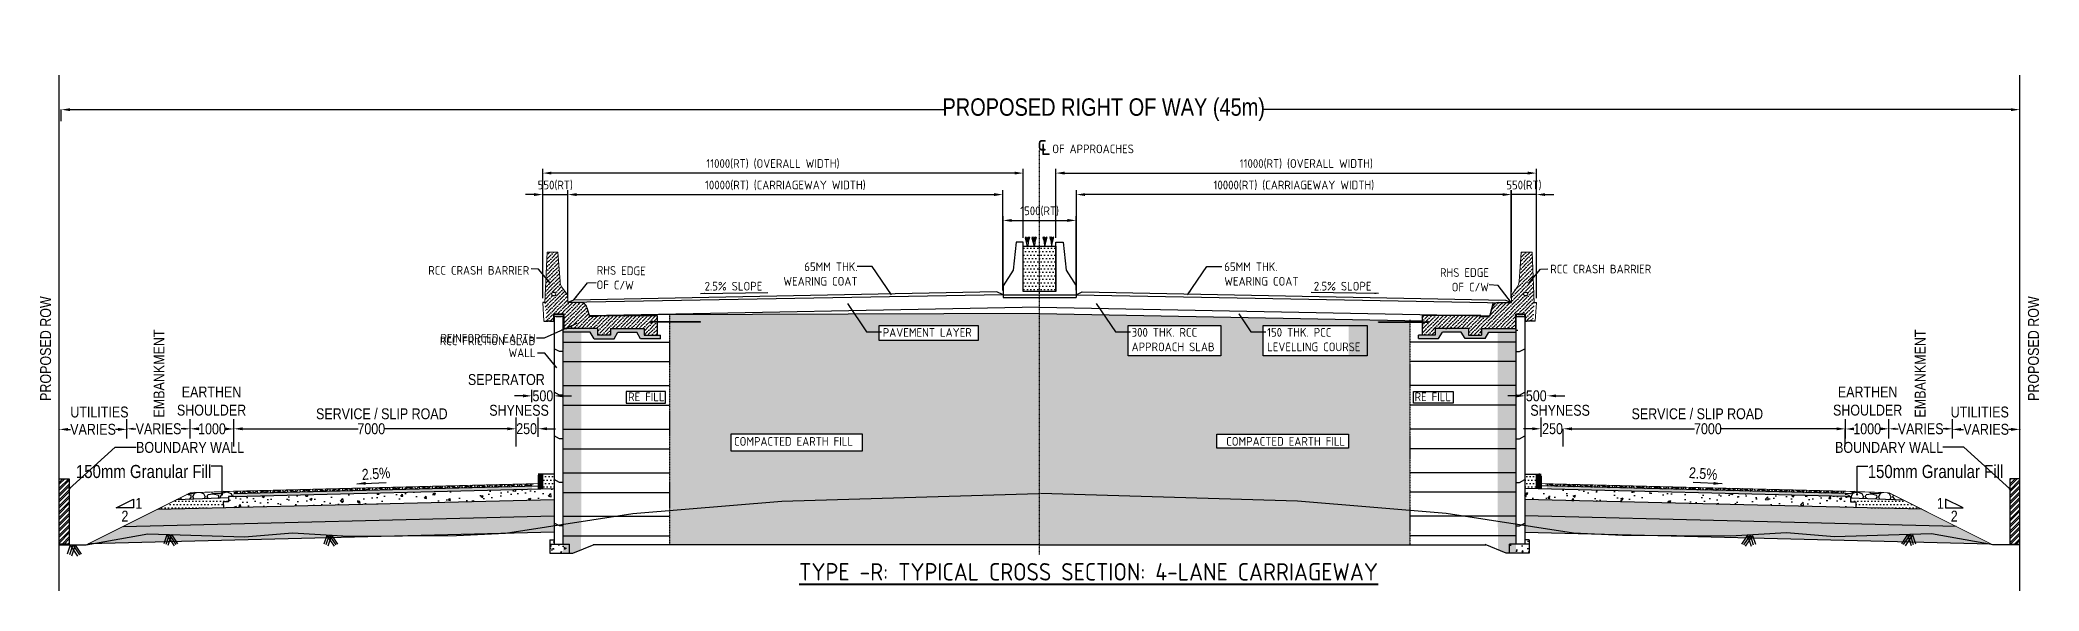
# Model space of a CAD drawing. Header units: millimetres. Extents: x 207528 to 778454, y -364692 to 101323.
# Drawn here: x 579992 to 625922, y -221223 to -208578 of the extents above; entities that cross this region are included whole.
import ezdxf

# ---------------------------------------------------------------- set-up
doc = ezdxf.new("R2010")
doc.units = ezdxf.units.MM
doc.linetypes.add('CENTER', pattern=[2, 1.25, -0.25, 0.25, -0.25])
doc.linetypes.add('HIDDEN', pattern=[0.375, 0.25, -0.125])
for name, color, linetype in [('CEN', 181, 'CENTER'), ('Dim', 253, 'Continuous'), ('Dimension', 253, 'Continuous'), ('hatch', 253, 'Continuous'), ('Proposed ROW', 241, 'MNEW'), ('Structure Main', 3, 'Continuous')]:
    doc.layers.add(name, color=color, linetype=linetype)
for name, color, linetype, lineweight in [('DASH_LINE_2', 150, 'HIDDEN', 30), ('STRUCTURAL', 7, 'Continuous', 0), ('Structure', 7, 'Continuous', 30), ('Text large', 7, 'Continuous', 40), ('Text small', 1, 'Continuous', 20)]:
    doc.layers.add(name, color=color, linetype=linetype, lineweight=lineweight)
doc.styles.add('DIM', font='ARIALN.TTF', dxfattribs={"height": 250})
doc.styles.add('isocp 100', font='isocp.shx', dxfattribs={"height": 200})
doc.styles.add('ISOCP50', font='isocp.shx', dxfattribs={"height": 100})
doc.styles.get("Standard").update_dxf_attribs({"font": 'arial.ttf'})
doc.styles.add('STRIP PLAN STYLE', font='ARIALN.TTF')
doc.linetypes.add('MNEW', pattern='A,26.152623,-1.048632,["PROW",Standard,S=1.75,R=0,X=0,Y=-0.975095],-7.693777,26.152623', length=61.047655)
doc.dimstyles.new('DIM', dxfattribs={"dimtxt": 250, "dimasz": 200, "dimexe": 0.18, "dimexo": 0.0625, "dimgap": 0.09, "dimtad": 0, "dimtih": 1, "dimtoh": 1, "dimdec": 0, "dimzin": 0, "dimdsep": 46, "dimtxsty": 'DIM', "dimcen": 0.09, "dimclrd": 256, "dimclrt": 7, "dimadec": 0, "dimazin": 0, "dimtfac": 1, "dimtdec": 0, "dimtofl": 0, "dimtmove": 0, "dimatfit": 3, "dimfxl": 1, "dimtolj": 1, "dimtzin": 0, "dimarcsym": 0})
doc.dimstyles.new('ISOCP50', dxfattribs={"dimscale": 0, "dimtxt": 100, "dimasz": 100, "dimexe": 50, "dimexo": 50, "dimgap": 50, "dimtad": 1, "dimdec": 0, "dimdsep": 46, "dimtxsty": 'ISOCP50', "dimcen": 0, "dimdle": 1, "dimclrd": 47, "dimclre": 47, "dimclrt": 1, "dimadec": 0, "dimazin": 0, "dimtfac": 1, "dimtdec": 0, "dimtmove": 0, "dimatfit": 0, "dimfxl": 1, "dimtvp": 0.9, "dimtfill": 1, "dimtfillclr": 1, "dimtolj": 1, "dimarcsym": 0})
doc.dimstyles.new('new', dxfattribs={"dimtxt": 150, "dimasz": 150, "dimexe": 100, "dimexo": 0.1, "dimgap": 0.09, "dimtad": 0, "dimtih": 1, "dimtoh": 1, "dimdec": 0, "dimzin": 0, "dimdsep": 46, "dimtxsty": 'DIM', "dimcen": 0.09, "dimclrd": 256, "dimclrt": 252, "dimadec": 0, "dimazin": 0, "dimtfac": 1, "dimtdec": 0, "dimtofl": 0, "dimtmove": 0, "dimatfit": 3, "dimfxl": 1, "dimtolj": 1, "dimtzin": 0, "dimlwd": -1, "dimarcsym": 0})
doc.dimstyles.new('NH30A_100', dxfattribs={"dimscale": 100, "dimtxt": 2, "dimasz": 2, "dimexe": 1, "dimexo": 1, "dimgap": 1, "dimtad": 1, "dimdec": 0, "dimdsep": 46, "dimtxsty": 'isocp 100', "dimcen": 0.5, "dimclrd": 47, "dimclre": 47, "dimclrt": 1, "dimadec": 0, "dimazin": 0, "dimtfac": 1, "dimtdec": 0, "dimtmove": 0, "dimatfit": 3, "dimfxl": 1, "dimtolj": 1, "dimtzin": 0, "dimarcsym": 0})
pattern_1 = [(0, (-726134.724, -124221.696), (39.6875, 79.375), [0, -79.375])]
pattern_2 = [(0, (490200.02, -232458.16), (39.6875, 79.375), [0, -79.375])]
pattern_3 = [(228.012788, (490657.22, -231823.16), (-5080, -5715), [85.4304, -8457.621]), (184.96974, (490600.072, -231886.66), (7619.999997, 635.000036), [146.6012, -14513.5122]), (132.510447, (490454.02, -231899.36), (6350.000003, -6984.999998), [103.3704, -10233.6807]), (267.27369, (490206.372, -232058.11), (635.000001, 12700), [133.501, -13216.6094]), (292.833654, (490200.022, -232191.46), (-3175, 7620), [130.9084, -12959.952]), (357.27369, (490250.822, -232312.11), (-12700, 635.000001), [133.501, -13216.6094]), (37.69424, (490384.172, -232318.46), (-8254.9999996, -6350.0000005), [176.5484, -17478.2788]), (72.255328, (490523.872, -232210.51), (4445.000001, 13969.9999996), [166.68, -16501.3142]), (121.429566, (490574.672, -232051.76), (-5080.000001, 8254.9999996), [133.9532, -13261.3864]), (175.23636, (490504.82, -231937.46), (6985, -635.000001), [152.9283, -7493.4842]), (222.397438, (490352.422, -231924.76), (-7619.9999998, -6985.0000003), [197.7695, -19579.193]), (138.814075, (490835.02, -232064.46), (-4445, 3810), [67.501, -6682.6415]), (171.469234, (490784.222, -232020.01), (8255, -1269.9999986), [128.4205, -12713.6597]), (225, (490657.2, -232000.96), (-9e-14, -635), [89.8023, -808.2233]), (203.19859, (490612.77, -231924.76), (3175, 1270), [48.3603, -4787.6556]), (291.80141, (490568.32, -231943.81), (-635, 1905), [68.3914, -3351.1882]), (30.96376, (490593.72, -232007.31), (1905, 1270), [111.08, -3591.5745]), (161.56505, (490688.97, -231950.16), (1270, -635), [80.3218, -1927.7245]), (16.38954, (490200.02, -231943.81), (6350, 1905), [112.522, -11139.7067]), (70.346176, (490307.97, -231912.06), (-2540, -6985), [94.3997, -9345.554]), (293.19859, (490688.97, -231823.16), (-1270, 3175), [96.72, -4739.296]), (343.61046, (490727.07, -231912.06), (-6350, 1905), [112.522, -11139.7067]), (339.443955, (490200.02, -232337.51), (-3175, 1270), [108.5088, -5316.9336]), (294.77514, (490301.62, -232375.61), (-3175.000004, 6984.999998), [90.918, -9000.8983]), (66.80141, (490695.32, -232458.16), (1270, 3175), [96.72, -4739.296]), (17.354025, (490733.42, -232369.26), (-8255, -2540), [106.4457, -10538.094]), (69.443955, (490384.17, -232458.16), (-1270, -3175), [54.2544, -5371.188]), (101.30993, (490657.22, -232458.16), (-635, 2540), [32.3787, -3205.4987]), (165.96376, (490650.87, -232426.41), (1905, -635), [130.9084, -2487.2636]), (186.009006, (490523.872, -232394.66), (6350, 635), [121.3167, -12010.3412]), (303.69007, (490593.72, -232064.46), (-635, 1270), [91.581, -2197.944]), (353.157227, (490644.522, -232140.66), (10795, -1269.9999994), [159.8892, -15829.0023]), (60.945396, (490803.27, -232159.71), (-2540, -4445), [65.377, -6472.348]), (90, (490835, -232102.56), (-635, 635), [38.1, -596.9]), (120.256437, (490511.17, -232375.61), (2540, -4445), [88.2167, -8733.4852]), (48.012787, (490466.72, -232299.41), (5080, 5715), [170.8607, -8372.1905]), (0, (490581, -232172.4), (635, 635), [165.1, -469.9]), (325.304846, (490746.12, -232172.41), (6350.000002, -4444.999997), [100.4024, -9939.8292]), (254.054604, (490828.67, -232229.56), (-635, -2540), [92.4573, -4530.4125]), (207.645975, (490803.272, -232318.46), (-12065.0000004, -6349.999999), [150.5363, -14903.116]), (175.426079, (490669.922, -232388.31), (-8255, 635), [159.2574, -15766.4616])]
pattern_4 = [(50, (490200, -232458.16), (546.554, -47.8173), [57.15, -628.65]), (355, (490200, -232458.16), (-105.7303, 573.1705), [45.72, -502.9218]), (100.45144, (490245.57, -232462.15), (440.8237, 525.3533), [48.57, -534.2707]), (46.1842, (490200, -232305.76), (813.237, -126.127), [85.725, -942.975]), (96.63556, (490267.8, -232316.3), (712.2124, 742.2784), [72.855, -801.407]), (351.18415, (490200, -232305.8), (712.2124, 742.2784), [68.58, -754.379]), (21, (490276.2, -232343.86), (454.8432, -306.7956), [57.15, -628.65]), (326, (490276.2, -232343.86), (185.406, 552.564), [45.72, -502.92]), (71.45144, (490314.1, -232369.43), (640.2493, 245.7683), [48.57, -534.2698]), (37.5, (490200.02, -232458.16), (9.2658, 253.66512), [0, -496.824, 0, -510.54, 0, -504.825]), (7.5, (490200.02, -232458.16), (200.459, 300.5417), [0, -291.084, 0, -485.394, 0, -192.405]), (327.5, (490030.1, -232458.16), (406.7718, -17.18623), [0, -190.5, 0, -594.36, 0, -788.67]), (317.5, (489953.9, -232458.16), (444.3875, 76.2795), [0, -247.65, 0, -394.716, 0, -560.07])]
pattern_5 = [(45, (490200.022, -232458.16), (42.426407, -4e-15), [25, -35]), (45, (490210.628, -232458.16), (42.426407, -4e-15), [10, -50]), (45, (490200.022, -232447.554), (42.426407, -4e-15), [10, -50])]
pattern_6 = [(45, (490200.02, -232458.16), (-67.35192, 67.35192), []), (105, (490200.02, -232458.16), (-92.004435, -24.652514), []), (165, (490200.02, -232458.16), (-24.652514, -92.004435), [])]
pattern_7 = [(0, (535599.06, -295915.084), (39.6875, 79.375), [0, -79.375])]
pattern_8 = [(228.012788, (274854.91, -286379.837), (-5080.0000004, -5714.9999996), [85.4304, -8457.6209]), (184.969741, (274797.76, -286443.337), (7619.999997, 635.0000362), [146.6012, -14513.5122]), (132.510447, (274651.71, -286456.037), (6350.0000027, -6984.9999976), [103.3704, -10233.6807]), (267.273689, (274404.06, -286614.787), (635.0000013, 12700), [133.5011, -13216.6094]), (292.833654, (274397.71, -286748.137), (-3175.0000003, 7620), [130.9084, -12959.9519]), (357.273689, (274448.51, -286868.787), (-12700, 635.0000013), [133.5011, -13216.6094]), (37.6942405, (274581.86, -286875.137), (-8254.9999996, -6350.0000005), [176.5484, -17478.2788]), (72.255328, (274721.56, -286767.187), (4445.0000012, 13969.9999996), [166.6799, -16501.3142]), (121.429566, (274772.36, -286608.437), (-5080.0000007, 8254.9999996), [133.9532, -13261.3864]), (175.236358, (274702.51, -286494.137), (6985, -635.000001), [152.9283, -7493.4842]), (222.397438, (274550.11, -286481.437), (-7619.9999998, -6985.0000003), [197.7695, -19579.1931]), (138.814075, (275032.71, -286621.14), (-4445, 3810), [67.5011, -6682.6415]), (171.469234, (274981.91, -286576.687), (8255.0000002, -1269.9999986), [128.4205, -12713.6597]), (225, (274854.9, -286557.64), (-9e-14, -635), [89.8023, -808.2233]), (203.19859, (274810.46, -286481.44), (3175, 1270), [48.3603, -4787.6556]), (291.80141, (274766.01, -286500.49), (-635, 1905), [68.3914, -3351.1882]), (30.963757, (274791.41, -286563.99), (1905, 1270), [111.0799, -3591.5745]), (161.56505, (274886.66, -286506.84), (1270, -635), [80.3218, -1927.7245]), (16.38954, (274397.71, -286500.487), (6350, 1905), [112.522, -11139.7067]), (70.346176, (274505.66, -286468.737), (-2540, -6985), [94.3997, -9345.5539]), (293.19859, (274886.66, -286379.84), (-1270, 3175), [96.72, -4739.2959]), (343.61046, (274924.76, -286468.737), (-6350, 1904.9999996), [112.522, -11139.7067]), (339.443955, (274397.71, -286894.19), (-3175, 1270), [108.5088, -5316.9336]), (294.77514, (274499.31, -286932.287), (-3175.000004, 6984.9999983), [90.918, -9000.8983]), (66.80141, (274893.01, -287014.84), (1270, 3175), [96.72, -4739.2959]), (17.354025, (274931.11, -286925.937), (-8255, -2540.0000005), [106.4457, -10538.094]), (69.443955, (274581.86, -287014.84), (-1270, -3175), [54.2544, -5371.188]), (101.309932, (274854.91, -287014.84), (-635, 2540), [32.3787, -3205.4987]), (165.963757, (274848.56, -286983.09), (1905, -635), [130.9084, -2487.2636]), (186.009006, (274721.56, -286951.337), (6350, 635.0000003), [121.3167, -12010.3412]), (303.69007, (274791.41, -286621.14), (-635, 1270), [91.581, -2197.9441]), (353.1572266, (274842.21, -286697.337), (10795, -1269.9999994), [159.8892, -15829.0023]), (60.945396, (275000.96, -286716.39), (-2540, -4445), [65.3771, -6472.3481]), (90, (275032.7, -286659.24), (-635, 635), [38.1, -596.9]), (120.256437, (274708.86, -286932.287), (2539.9999997, -4445), [88.2167, -8733.4852]), (48.012787, (274664.41, -286856.087), (5080.0000004, 5714.9999996), [170.8607, -8372.1905]), (0, (274778.7, -286729.1), (635, 635), [165.1, -469.9]), (325.304846, (274943.81, -286729.087), (6350.0000024, -4444.9999966), [100.4024, -9939.8292]), (254.054604, (275026.36, -286786.24), (-635, -2540), [92.4573, -4530.4125]), (207.645975, (275000.96, -286875.137), (-12065.0000004, -6349.9999992), [150.5363, -14903.1161]), (175.426079, (274867.61, -286944.987), (-8255, 635), [159.2574, -15766.4616])]
pattern_9 = [(45, (264636.62, -275494.45), (-67.35192, 67.35192), []), (45, (264681.52, -275494.45), (-67.35192, 67.35192), [])]

msp = doc.modelspace()

# ---------------------------------------------------------------- texts
at = {"layer": 'Dim', "color": 7, "char_height": 250, "attachment_point": 5, "style": 'DIM'}
for s, insert, rotation in [('PROPOSED ROW', (580122.6, -215660.3), 90), ('PROPOSED ROW', (625795.6, -215660.3), 90), ('2.5%', (587712.4, -218529.9), 4.21364), ('2.5%', (618205.8, -218529.9), 355.78636)]:
    msp.add_mtext_dynamic_manual_height_columns(s, width=5325.312, gutter_width=1250, heights=[0], dxfattribs=dict(at, insert=insert, rotation=rotation))
at = {"layer": 'Dim', "char_height": 250, "width": 5325.312, "attachment_point": 5, "rotation": 90, "style": 'DIM'}
for insert in [(582726.9, -216232.1), (623191.2, -216232.1)]:
    msp.add_mtext('\\A1;EMBANKMENT', dxfattribs=dict(at, insert=insert))
at = {"layer": 'Dim', "char_height": 250, "attachment_point": 5, "style": 'DIM'}
for s, insert in [('SEPERATOR', (590707.4, -216371.8)), ('EARTHEN \\PSHOULDER', (583933.5, -216865.6)), ('EARTHEN \\PSHOULDER', (621984.7, -216865.6)), ('UTILITIES', (581357.7, -217117.1)), ('SERVICE / SLIP ROAD', (587846.5, -217157.7)), ('SHYNESS', (590999.4, -217077.8)), ('SHYNESS', (614918.8, -217077.8)), ('SERVICE / SLIP ROAD', (618071.7, -217157.7)), ('UTILITIES', (624560.5, -217117.1)), ('1', (582262.6, -219211.8)), ('1', (623655.6, -219211.8)), ('2', (581943.5, -219506.5)), ('2', (623974.7, -219506.5))]:
    msp.add_mtext_dynamic_manual_height_columns(s, width=5325.312, gutter_width=1250, heights=[0], dxfattribs=dict(at, insert=insert))
at = {"layer": 'Dim', "color": 7, "char_height": 250, "attachment_point": 5, "style": 'DIM'}
for insert in [(583441.1, -217929.4), (622477.1, -217929.4)]:
    msp.add_mtext_dynamic_manual_height_columns('BOUNDARY WALL', width=5325.312, gutter_width=1250, heights=[0], dxfattribs=dict(at, insert=insert))
at = {"layer": 'Dimension', "color": 7, "char_height": 300, "style": 'DIM'}
for insert, attachment_point in [((583931, -218482.8), 6), ((621987.1, -218482.8), 4)]:
    msp.add_mtext('\\A1;150mm Granular Fill', dxfattribs=dict(at, insert=insert, attachment_point=attachment_point))
at = {"layer": 'Text large', "insert": (604084.7, -220784.1), "char_height": 400, "width": 21690.672, "attachment_point": 5, "style": 'isocp 100'}
msp.add_mtext('{\\LTYPE -R: TYPICAL CROSS SECTION: 4-LANE CARRIAGEWAY }', dxfattribs=at)
at = {"layer": 'Text small', "style": 'isocp 100'}
msp.add_text('2.5%%% SLOPE', height=200, dxfattribs=at).set_placement((595263.1, -214327.5, 1760916.6))
msp.add_text('2.5%%% SLOPE', height=200, rotation=360, dxfattribs=at).set_placement((609260.2, -214327.5, 1760916.6))
at = {"layer": 'Text small', "char_height": 200, "style": 'isocp 100'}
for s, insert, width, attachment_point in [('{\\H2x;\\C1;℄\\H0.5x; }OF APPROACHES', (605126.2, -210776.5), 2506.612, 3), ('RCC CRASH BARRIER ', (591232.1, -213764), 2506.612, 3), ('\\pxqr;65MM THK.\\PWEARING COAT', (596897.7, -213681.9), 1879.567, 1), ('\\pxql;65MM THK.\\PWEARING COAT', (609082, -213681.9), 1879.567, 3), ('RHS EDGE\\POF C/W', (613284.3, -213814.6), 2506.612, 3), ('RCC CRASH BARRIER ', (617011.4, -213733.7), 2506.612, 3), ('RCC FRICTION SLAB', (591370.5, -215381.8), 2506.612, 3), ('REINFORCED EARTH WALL', (591377.7, -215323), 2506.612, 3), ('\\pxql;PAVEMENT LAYER', (601862.7, -215390.3), 2506.612, 9), ('\\pxql;300 THK. RCC APPROACH SLAB', (607580.6, -215720.7), 2506.612, 9), ('\\pxql;150 THK. PCC LEVELLING COURSE', (610693.6, -215720.6), 2506.612, 9), ('RE FILL', (593505.6, -216666.7), 2506.612, 1), ('RE FILL', (612412.6, -216666.7), 2506.612, 3), ('COMPACTED EARTH FILL', (595939, -217689.6), 3133.654, 1), ('COMPACTED EARTH FILL', (609979.2, -217689.6), 3100.025, 3)]:
    msp.add_mtext(s, dxfattribs=dict(at, insert=insert, width=width, attachment_point=attachment_point))
at = {"layer": 'Text small', "insert": (592786.4, -213760.7), "char_height": 200, "width": 2506.612, "attachment_point": 1, "rotation": 359.09062, "style": 'isocp 100'}
msp.add_mtext('RHS EDGE\\POF C/W', dxfattribs=at)

# ---------------------------------------------------------------- blocks, each defined once
blk = doc.blocks.new('*D586')
at = {"layer": 'Defpoints', "color": 0, "transparency": 16777216}
for p in [(603800, -212718), (602119, -214349), (603800, -214419)]:
    blk.add_point(p, dxfattribs=at)
at = {"layer": 'Dim', "color": 47, "lineweight": -2, "transparency": 16777216}
for p, q in [((602119, -214249), (602119, -212618)), ((603800, -214319), (603800, -212618)), ((602319, -212718), (603600, -212718))]:
    blk.add_line(p, q, dxfattribs=at)
at = {"layer": 'Dim', "color": 47, "transparency": 16777216}
for points in [[(602319, -212685), (602319, -212752), (602119, -212718)], [(603600, -212685), (603600, -212752), (603800, -212718)]]:
    blk.add_solid(points, dxfattribs=at)
at = {"layer": 'Dim', "color": 1, "transparency": 16777216, "insert": (602959, -212508), "char_height": 200, "attachment_point": 5, "style": 'isocp 100'}
blk.add_mtext('\\A1;1500(RT)', dxfattribs=at)
blk = doc.blocks.new('*D588')
at = {"layer": 'Defpoints', "color": 0, "transparency": 16777216}
for p in [(592120, -212125), (592120, -214451), (591544, -214605)]:
    blk.add_point(p, dxfattribs=at)
at = {"layer": 'Dim', "color": 47, "lineweight": -2, "transparency": 16777216}
for p, q in [((591344, -212125), (591144, -212125)), ((591544, -214505), (591544, -212025)), ((591544, -212125), (592120, -212125)), ((592120, -214351), (592120, -212025)), ((592320, -212125), (592520, -212125))]:
    blk.add_line(p, q, dxfattribs=at)
at = {"layer": 'Dim', "color": 47, "transparency": 16777216}
for points in [[(591344, -212092), (591344, -212158), (591544, -212125)], [(592320, -212092), (592320, -212158), (592120, -212125)]]:
    blk.add_solid(points, dxfattribs=at)
at = {"layer": 'Dim', "color": 1, "transparency": 16777216, "insert": (591832, -211915), "char_height": 200, "attachment_point": 5, "style": 'isocp 100'}
blk.add_mtext('\\A1;550(RT)', dxfattribs=at)
blk = doc.blocks.new('*D589')
at = {"layer": 'Defpoints', "color": 0, "transparency": 16777216}
for p in [(602113, -212125), (602113, -214423), (592120, -214605)]:
    blk.add_point(p, dxfattribs=at)
at = {"layer": 'Dim', "color": 47, "lineweight": -2, "transparency": 16777216}
for p, q in [((592120, -214505), (592120, -212025)), ((592320, -212125), (601913, -212125)), ((602113, -214323), (602113, -212025))]:
    blk.add_line(p, q, dxfattribs=at)
at = {"layer": 'Dim', "color": 47, "transparency": 16777216}
for points in [[(592320, -212092), (592320, -212158), (592120, -212125)], [(601913, -212092), (601913, -212158), (602113, -212125)]]:
    blk.add_solid(points, dxfattribs=at)
at = {"layer": 'Dim', "color": 1, "transparency": 16777216, "insert": (597117, -211915), "char_height": 200, "attachment_point": 5, "style": 'isocp 100'}
blk.add_mtext('\\A1;10000(RT) (CARRIAGEWAY WIDTH)', dxfattribs=at)
blk = doc.blocks.new('*D590')
at = {"layer": 'Defpoints', "color": 0, "transparency": 16777216}
for p in [(591544, -211632), (602584, -213218), (591544, -214605)]:
    blk.add_point(p, dxfattribs=at)
at = {"layer": 'Dim', "color": 47, "lineweight": -2, "transparency": 16777216}
for p, q in [((591544, -214505), (591544, -211532)), ((602384, -211632), (591744, -211632)), ((602584, -213118), (602584, -211532))]:
    blk.add_line(p, q, dxfattribs=at)
at = {"layer": 'Dim', "color": 47, "transparency": 16777216}
for points in [[(591744, -211598), (591744, -211665), (591544, -211632)], [(602384, -211598), (602384, -211665), (602584, -211632)]]:
    blk.add_solid(points, dxfattribs=at)
at = {"layer": 'Dim', "color": 1, "transparency": 16777216, "insert": (596831, -211422), "char_height": 200, "attachment_point": 5, "style": 'isocp 100'}
blk.add_mtext('\\A1;11000(RT) (OVERALL WIDTH)', dxfattribs=at)
blk = doc.blocks.new('*D591')
at = {"layer": 'Defpoints', "color": 0, "transparency": 16777216}
for p in [(613799, -212125), (613799, -214456), (614374, -214605)]:
    blk.add_point(p, dxfattribs=at)
at = {"layer": 'Dim', "color": 47, "lineweight": -2, "transparency": 16777216}
for p, q in [((613599, -212125), (613399, -212125)), ((613799, -214356), (613799, -212025)), ((614374, -212125), (613799, -212125)), ((614374, -214505), (614374, -212025)), ((614574, -212125), (614774, -212125))]:
    blk.add_line(p, q, dxfattribs=at)
at = {"layer": 'Dim', "color": 47, "transparency": 16777216}
for points in [[(613599, -212092), (613599, -212158), (613799, -212125)], [(614574, -212092), (614574, -212158), (614374, -212125)]]:
    blk.add_solid(points, dxfattribs=at)
at = {"layer": 'Dim', "color": 1, "transparency": 16777216, "insert": (614087, -211915), "char_height": 200, "attachment_point": 5, "style": 'isocp 100'}
blk.add_mtext('\\A1;550(RT)', dxfattribs=at)
blk = doc.blocks.new('*D592')
at = {"layer": 'Defpoints', "color": 0, "transparency": 16777216}
for p in [(614374, -211632), (603334, -213218), (614374, -214605)]:
    blk.add_point(p, dxfattribs=at)
at = {"layer": 'Dim', "color": 47, "lineweight": -2, "transparency": 16777216}
for p, q in [((603334, -213118), (603334, -211532)), ((603534, -211632), (614174, -211632)), ((614374, -214505), (614374, -211532))]:
    blk.add_line(p, q, dxfattribs=at)
at = {"layer": 'Dim', "color": 47, "transparency": 16777216}
for points in [[(603534, -211598), (603534, -211665), (603334, -211632)], [(614174, -211598), (614174, -211665), (614374, -211632)]]:
    blk.add_solid(points, dxfattribs=at)
at = {"layer": 'Dim', "color": 1, "transparency": 16777216, "insert": (609087, -211422), "char_height": 200, "attachment_point": 5, "style": 'isocp 100'}
blk.add_mtext('\\A1;11000(RT) (OVERALL WIDTH)', dxfattribs=at)
blk = doc.blocks.new('*D593')
at = {"layer": 'Defpoints', "color": 0, "transparency": 16777216}
for p in [(603805, -212125), (603805, -214423), (613798, -214605)]:
    blk.add_point(p, dxfattribs=at)
at = {"layer": 'Dim', "color": 47, "lineweight": -2, "transparency": 16777216}
for p, q in [((603805, -214323), (603805, -212025)), ((613598, -212125), (604005, -212125)), ((613798, -214505), (613798, -212025))]:
    blk.add_line(p, q, dxfattribs=at)
at = {"layer": 'Dim', "color": 47, "transparency": 16777216}
for points in [[(604005, -212092), (604005, -212158), (603805, -212125)], [(613598, -212092), (613598, -212158), (613798, -212125)]]:
    blk.add_solid(points, dxfattribs=at)
at = {"layer": 'Dim', "color": 1, "transparency": 16777216, "insert": (608801, -211915), "char_height": 200, "attachment_point": 5, "style": 'isocp 100'}
blk.add_mtext('\\A1;10000(RT) (CARRIAGEWAY WIDTH)', dxfattribs=at)
blk = doc.blocks.new('*D587')
at = {"layer": 'Defpoints', "color": 0, "transparency": 16777216}
for p in [(625482, -210176), (580482, -210443), (625482, -210441)]:
    blk.add_point(p, dxfattribs=at)
at = {"layer": 'Dim', "color": 0, "lineweight": -2, "transparency": 16777216}
for p, q in [((580482, -210443), (580482, -210176)), ((625482, -210441), (625482, -210176))]:
    blk.add_line(p, q, dxfattribs=at)
at = {"layer": 'Dim', "lineweight": -2, "transparency": 16777216}
for p, q in [((580682, -210176), (600760, -210176)), ((625282, -210176), (608106, -210176))]:
    blk.add_line(p, q, dxfattribs=at)
at = {"layer": 'Dim', "transparency": 16777216}
for points in [[(580682, -210143), (580682, -210209), (580482, -210176)], [(625282, -210143), (625282, -210209), (625482, -210176)]]:
    blk.add_solid(points, dxfattribs=at)
at = {"layer": 'Dim', "color": 7, "transparency": 16777216, "insert": (604433, -210176), "char_height": 400, "attachment_point": 5, "style": 'STRIP PLAN STYLE'}
blk.add_mtext('\\A1;PROPOSED RIGHT OF WAY (45m)', dxfattribs=at)
blk = doc.blocks.new('*D662')
at = {"layer": 'Defpoints', "color": 0, "transparency": 16777216}
for p in [(591802, -216745), (591292, -217093), (591802, -217093)]:
    blk.add_point(p, dxfattribs=at)
at = {"layer": 'Dim', "lineweight": -2, "transparency": 16777216}
for p, q in [((591092, -216745), (590892, -216745)), ((592002, -216745), (592202, -216745))]:
    blk.add_line(p, q, dxfattribs=at)
at = {"layer": 'Dim', "color": 0, "lineweight": -2, "transparency": 16777216}
for p, q in [((591292, -216746), (591292, -216745)), ((591802, -216746), (591802, -216745))]:
    blk.add_line(p, q, dxfattribs=at)
at = {"layer": 'Dim', "transparency": 16777216}
for points in [[(591092, -216712), (591092, -216778), (591292, -216745)], [(592002, -216712), (592002, -216778), (591802, -216745)]]:
    blk.add_solid(points, dxfattribs=at)
at = {"layer": 'Dim', "color": 7, "transparency": 16777216, "insert": (591547, -216745), "char_height": 250, "attachment_point": 5, "style": 'DIM'}
blk.add_mtext('\\A1;500', dxfattribs=at)
blk = doc.blocks.new('*D663')
at = {"layer": 'Defpoints', "color": 0, "transparency": 16777216}
for p in [(584447, -217501), (584447, -217904), (590930, -217904)]:
    blk.add_point(p, dxfattribs=at)
at = {"layer": 'Dim', "color": 0, "lineweight": -2, "transparency": 16777216}
for p, q in [((584447, -217904), (584447, -217501)), ((590930, -217904), (590930, -217501))]:
    blk.add_line(p, q, dxfattribs=at)
at = {"layer": 'Dim', "lineweight": -2, "transparency": 16777216}
for p, q in [((584647, -217501), (587299, -217501)), ((590730, -217501), (587909, -217501))]:
    blk.add_line(p, q, dxfattribs=at)
at = {"layer": 'Dim', "transparency": 16777216}
for points in [[(584647, -217468), (584647, -217535), (584447, -217501)], [(590730, -217468), (590730, -217535), (590930, -217501)]]:
    blk.add_solid(points, dxfattribs=at)
at = {"layer": 'Dim', "color": 7, "transparency": 16777216, "insert": (587604, -217501), "char_height": 250, "attachment_point": 5, "style": 'DIM'}
blk.add_mtext('\\A1;7000', dxfattribs=at)
blk = doc.blocks.new('*D664')
at = {"layer": 'Defpoints', "color": 0, "transparency": 16777216}
for p in [(580436, -217457), (580436, -217514), (581987, -217501)]:
    blk.add_point(p, dxfattribs=at)
at = {"layer": 'Dimension', "color": 0, "lineweight": -2, "transparency": 16777216}
for p, q in [((580436, -217513), (580436, -217515)), ((581987, -217513), (581987, -217515))]:
    blk.add_line(p, q, dxfattribs=at)
at = {"layer": 'Dimension', "lineweight": -2, "transparency": 16777216}
for p, q in [((580636, -217514), (580694, -217514)), ((581787, -217514), (581729, -217514))]:
    blk.add_line(p, q, dxfattribs=at)
at = {"layer": 'Dimension', "transparency": 16777216}
for points in [[(580636, -217481), (580636, -217548), (580436, -217514)], [(581787, -217481), (581787, -217548), (581987, -217514)]]:
    blk.add_solid(points, dxfattribs=at)
at = {"layer": 'Dimension', "color": 7, "transparency": 16777216, "insert": (581212, -217514), "char_height": 250, "attachment_point": 5, "style": 'DIM'}
blk.add_mtext('\\A1;VARIES', dxfattribs=at)
blk = doc.blocks.new('*D665')
at = {"layer": 'Defpoints', "color": 0, "transparency": 16777216}
for p in [(591438, -217500), (590928, -217817), (591438, -217817)]:
    blk.add_point(p, dxfattribs=at)
at = {"layer": 'Dim', "lineweight": -2, "transparency": 16777216}
for p, q in [((590728, -217500), (590528, -217500)), ((591638, -217500), (591838, -217500))]:
    blk.add_line(p, q, dxfattribs=at)
at = {"layer": 'Dim', "color": 0, "lineweight": -2, "transparency": 16777216}
for p, q in [((590928, -217501), (590928, -217500)), ((591438, -217501), (591438, -217500))]:
    blk.add_line(p, q, dxfattribs=at)
at = {"layer": 'Dim', "transparency": 16777216}
for points in [[(590728, -217467), (590728, -217533), (590928, -217500)], [(591638, -217467), (591638, -217533), (591438, -217500)]]:
    blk.add_solid(points, dxfattribs=at)
at = {"layer": 'Dim', "color": 7, "transparency": 16777216, "insert": (591173, -217500), "char_height": 250, "attachment_point": 5, "style": 'DIM'}
blk.add_mtext('\\A1;250', dxfattribs=at)
blk = doc.blocks.new('*D666')
at = {"layer": 'Defpoints', "color": 0, "transparency": 16777216}
for p in [(583444, -217501), (583444, -217501), (584444, -217505)]:
    blk.add_point(p, dxfattribs=at)
at = {"layer": 'Dim', "color": 0, "lineweight": -2, "transparency": 16777216}
for p, q in [((583444, -217501), (583444, -217501)), ((584444, -217505), (584444, -217505))]:
    blk.add_line(p, q, dxfattribs=at)
at = {"layer": 'Dim', "lineweight": -2, "transparency": 16777216}
for p, q in [((583644, -217502), (583648, -217502)), ((584244, -217504), (584240, -217504))]:
    blk.add_line(p, q, dxfattribs=at)
at = {"layer": 'Dim', "transparency": 16777216}
for points in [[(583644, -217468), (583644, -217535), (583444, -217501)], [(584244, -217471), (584244, -217537), (584444, -217505)]]:
    blk.add_solid(points, dxfattribs=at)
at = {"layer": 'Dim', "color": 7, "transparency": 16777216, "insert": (583944, -217503), "char_height": 250, "attachment_point": 5, "style": 'DIM'}
blk.add_mtext('\\A1;1000', dxfattribs=at)
blk = doc.blocks.new('*D667')
at = {"layer": 'Defpoints', "color": 0, "transparency": 16777216}
for p in [(581987, -217501), (581987, -217501), (583444, -217501)]:
    blk.add_point(p, dxfattribs=at)
at = {"layer": 'Dimension', "color": 0, "lineweight": -2, "transparency": 16777216}
for p, q in [((581987, -217501), (581987, -217501)), ((583444, -217501), (583444, -217501))]:
    blk.add_line(p, q, dxfattribs=at)
at = {"layer": 'Dimension', "lineweight": -2, "transparency": 16777216}
for p, q in [((582137, -217501), (582198, -217501)), ((583294, -217501), (583233, -217501))]:
    blk.add_line(p, q, dxfattribs=at)
at = {"layer": 'Dimension', "transparency": 16777216}
for points in [[(582137, -217476), (582137, -217526), (581987, -217501)], [(583294, -217476), (583294, -217526), (583444, -217501)]]:
    blk.add_solid(points, dxfattribs=at)
at = {"layer": 'Dimension', "color": 7, "transparency": 16777216, "insert": (582716, -217501), "char_height": 250, "attachment_point": 5, "style": 'DIM'}
blk.add_mtext('\\A1;VARIES', dxfattribs=at)
blk = doc.blocks.new('*D668')
at = {"layer": 'Defpoints', "color": 0, "transparency": 16777216}
for p in [(614116, -216745), (614116, -217093), (614627, -217093)]:
    blk.add_point(p, dxfattribs=at)
at = {"layer": 'Dim', "lineweight": -2, "transparency": 16777216}
for p, q in [((613916, -216745), (613716, -216745)), ((614827, -216745), (615027, -216745))]:
    blk.add_line(p, q, dxfattribs=at)
at = {"layer": 'Dim', "color": 0, "lineweight": -2, "transparency": 16777216}
for p, q in [((614116, -216746), (614116, -216745)), ((614627, -216746), (614627, -216745))]:
    blk.add_line(p, q, dxfattribs=at)
at = {"layer": 'Dim', "transparency": 16777216}
for points in [[(613916, -216712), (613916, -216778), (614116, -216745)], [(614827, -216712), (614827, -216778), (614627, -216745)]]:
    blk.add_solid(points, dxfattribs=at)
at = {"layer": 'Dim', "color": 7, "transparency": 16777216, "insert": (614371, -216745), "char_height": 250, "attachment_point": 5, "style": 'DIM'}
blk.add_mtext('\\A1;500', dxfattribs=at)
blk = doc.blocks.new('*D669')
at = {"layer": 'Defpoints', "color": 0, "transparency": 16777216}
for p in [(621471, -217501), (614988, -217904), (621471, -217904)]:
    blk.add_point(p, dxfattribs=at)
at = {"layer": 'Dim', "color": 0, "lineweight": -2, "transparency": 16777216}
for p, q in [((614988, -217904), (614988, -217501)), ((621471, -217904), (621471, -217501))]:
    blk.add_line(p, q, dxfattribs=at)
at = {"layer": 'Dim', "lineweight": -2, "transparency": 16777216}
for p, q in [((615188, -217501), (618009, -217501)), ((621271, -217501), (618619, -217501))]:
    blk.add_line(p, q, dxfattribs=at)
at = {"layer": 'Dim', "transparency": 16777216}
for points in [[(615188, -217468), (615188, -217535), (614988, -217501)], [(621271, -217468), (621271, -217535), (621471, -217501)]]:
    blk.add_solid(points, dxfattribs=at)
at = {"layer": 'Dim', "color": 7, "transparency": 16777216, "insert": (618314, -217501), "char_height": 250, "attachment_point": 5, "style": 'DIM'}
blk.add_mtext('\\A1;7000', dxfattribs=at)
blk = doc.blocks.new('*D670')
at = {"layer": 'Defpoints', "color": 0, "transparency": 16777216}
for p in [(623931, -217501), (625482, -217457), (625482, -217514)]:
    blk.add_point(p, dxfattribs=at)
at = {"layer": 'Dimension', "color": 0, "lineweight": -2, "transparency": 16777216}
for p, q in [((623931, -217513), (623931, -217515)), ((625482, -217513), (625482, -217515))]:
    blk.add_line(p, q, dxfattribs=at)
at = {"layer": 'Dimension', "lineweight": -2, "transparency": 16777216}
for p, q in [((624131, -217514), (624189, -217514)), ((625282, -217514), (625224, -217514))]:
    blk.add_line(p, q, dxfattribs=at)
at = {"layer": 'Dimension', "transparency": 16777216}
for points in [[(624131, -217481), (624131, -217548), (623931, -217514)], [(625282, -217481), (625282, -217548), (625482, -217514)]]:
    blk.add_solid(points, dxfattribs=at)
at = {"layer": 'Dimension', "color": 7, "transparency": 16777216, "insert": (624707, -217514), "char_height": 250, "attachment_point": 5, "style": 'DIM'}
blk.add_mtext('\\A1;VARIES', dxfattribs=at)
blk = doc.blocks.new('*D671')
at = {"layer": 'Defpoints', "color": 0, "transparency": 16777216}
for p in [(614480, -217500), (614480, -217817), (614990, -217817)]:
    blk.add_point(p, dxfattribs=at)
at = {"layer": 'Dim', "lineweight": -2, "transparency": 16777216}
for p, q in [((614280, -217500), (614080, -217500)), ((615190, -217500), (615390, -217500))]:
    blk.add_line(p, q, dxfattribs=at)
at = {"layer": 'Dim', "color": 0, "lineweight": -2, "transparency": 16777216}
for p, q in [((614480, -217501), (614480, -217500)), ((614990, -217501), (614990, -217500))]:
    blk.add_line(p, q, dxfattribs=at)
at = {"layer": 'Dim', "transparency": 16777216}
for points in [[(614280, -217467), (614280, -217533), (614480, -217500)], [(615190, -217467), (615190, -217533), (614990, -217500)]]:
    blk.add_solid(points, dxfattribs=at)
at = {"layer": 'Dim', "color": 7, "transparency": 16777216, "insert": (614745, -217500), "char_height": 250, "attachment_point": 5, "style": 'DIM'}
blk.add_mtext('\\A1;250', dxfattribs=at)
blk = doc.blocks.new('*D672')
at = {"layer": 'Defpoints', "color": 0, "transparency": 16777216}
for p in [(621474, -217505), (622474, -217501), (622474, -217501)]:
    blk.add_point(p, dxfattribs=at)
at = {"layer": 'Dim', "color": 0, "lineweight": -2, "transparency": 16777216}
for p, q in [((621474, -217505), (621474, -217505)), ((622474, -217501), (622474, -217501))]:
    blk.add_line(p, q, dxfattribs=at)
at = {"layer": 'Dim', "lineweight": -2, "transparency": 16777216}
for p, q in [((621674, -217504), (621678, -217504)), ((622274, -217502), (622270, -217502))]:
    blk.add_line(p, q, dxfattribs=at)
at = {"layer": 'Dim', "transparency": 16777216}
for points in [[(621674, -217471), (621675, -217537), (621474, -217505)], [(622274, -217468), (622274, -217535), (622474, -217501)]]:
    blk.add_solid(points, dxfattribs=at)
at = {"layer": 'Dim', "color": 7, "transparency": 16777216, "insert": (621974, -217503), "char_height": 250, "attachment_point": 5, "style": 'DIM'}
blk.add_mtext('\\A1;1000', dxfattribs=at)
blk = doc.blocks.new('*D673')
at = {"layer": 'Defpoints', "color": 0, "transparency": 16777216}
for p in [(622474, -217501), (623931, -217501), (623931, -217501)]:
    blk.add_point(p, dxfattribs=at)
at = {"layer": 'Dimension', "color": 0, "lineweight": -2, "transparency": 16777216}
for p, q in [((622474, -217501), (622474, -217501)), ((623931, -217501), (623931, -217501))]:
    blk.add_line(p, q, dxfattribs=at)
at = {"layer": 'Dimension', "lineweight": -2, "transparency": 16777216}
for p, q in [((622624, -217501), (622685, -217501)), ((623781, -217501), (623720, -217501))]:
    blk.add_line(p, q, dxfattribs=at)
at = {"layer": 'Dimension', "transparency": 16777216}
for points in [[(622624, -217476), (622624, -217526), (622474, -217501)], [(623781, -217476), (623781, -217526), (623931, -217501)]]:
    blk.add_solid(points, dxfattribs=at)
at = {"layer": 'Dimension', "color": 7, "transparency": 16777216, "insert": (623203, -217501), "char_height": 250, "attachment_point": 5, "style": 'DIM'}
blk.add_mtext('\\A1;VARIES', dxfattribs=at)

# ---------------------------------------------------------------- dimensions: what is measured, and where the dimension line sits
at = {"layer": 'Dim'}
dim = msp.add_linear_dim(base=(625481.9, -210176.1), p1=(580481.9, -210443.1), p2=(625481.9, -210440.9), text='PROPOSED RIGHT OF WAY (45m)', dimstyle='DIM', override={"dimtxt": 400, "dimtxsty": 'STRIP PLAN STYLE'}, dxfattribs=at)
dim.commit()
dim.dimension.update_dxf_attribs({"geometry": '*D587', "text_midpoint": (604433.2, -210176.1), "dimtype": 160})
for base, p1, p2, text, picture, middle in [((591544.1, -211631.7), (602584.1, -213218.5), (591544.1, -214605.1), '11000(RT) (OVERALL WIDTH)', '*D590', (596831.4, -211631.7)), ((602113.1, -212125), (592120.2, -214604.6), (602113.1, -214423.2), '10000(RT) (CARRIAGEWAY WIDTH)', '*D589', (597116.7, -212125)), ((592120.2, -212125), (591544.1, -214605.1), (592120.2, -214450.6), '550(RT)', '*D588', (591832.2, -212125))]:
    dim = msp.add_linear_dim(base=base, p1=p1, p2=p2, text=text, dimstyle='NH30A_100', dxfattribs=at)
    dim.commit()
    dim.dimension.update_dxf_attribs({"geometry": picture, "text_midpoint": middle, "dimtype": 160})
for base, p1, p2, angle, text, dimstyle, picture, middle, dimtype in [((614374.1, -211631.7), (603334.1, -213218.5), (614374.1, -214605.1), 180, '11000(RT) (OVERALL WIDTH)', 'NH30A_100', '*D592', (609086.8, -211631.7), 160), ((603805, -212125), (613797.9, -214604.6), (603805, -214423.2), 180, '10000(RT) (CARRIAGEWAY WIDTH)', 'NH30A_100', '*D593', (608801.5, -212125), 160), ((613799.1, -212125), (614374.1, -214605.1), (613799.1, -214455.7), 180, '550(RT)', 'NH30A_100', '*D591', (614086.6, -212125), 160), ((603799.5, -212718.3), (602118.7, -214349), (603799.5, -214418.5), 180, '1500(RT)', 'NH30A_100', '*D586', (602959.1, -212718.3), 160), ((584447.3, -217501.5), (590930.3, -217903.6), (584447.3, -217903.6), 180, '7000', 'DIM', '*D663', (587604, -217501.5), 161), ((621470.9, -217501.5), (614987.9, -217903.6), (621470.9, -217903.6), 0, '7000', 'DIM', '*D669', (618314.2, -217501.5), 161)]:
    dim = msp.add_linear_dim(base=base, p1=p1, p2=p2, angle=angle, text=text, dimstyle=dimstyle, dxfattribs=at)
    dim.commit()
    dim.dimension.update_dxf_attribs({"geometry": picture, "text_midpoint": middle, "dimtype": dimtype})
for base, p1, p2, angle, text, picture, middle in [((591801.9, -216744.9), (591291.6, -217092.7), (591801.9, -217092.7), 0, '500', '*D662', (591546.8, -216744.9)), ((614116.3, -216744.9), (614626.6, -217092.7), (614116.3, -217092.7), 180, '500', '*D668', (614371.4, -216744.9)), ((591438.4, -217500.1), (590928.1, -217817.3), (591438.4, -217817.3), 0, '250', '*D665', (591173, -217500.1)), ((614479.8, -217500.1), (614990.1, -217817.3), (614479.8, -217817.3), 180, '250', '*D671', (614745.1, -217500.1))]:
    dim = msp.add_linear_dim(base=base, p1=p1, p2=p2, angle=angle, text=text, dimstyle='DIM', override={"dimfxl": 1.25, "dimfxlon": 1}, dxfattribs=at)
    dim.commit()
    dim.dimension.update_dxf_attribs({"geometry": picture, "text_midpoint": middle, "dimtype": 161})
for p1, p2, picture, middle in [((584443.8, -217504.7), (583444.3, -217500.9), '*D666', (583944, -217502.8)), ((621474.4, -217504.7), (622473.9, -217500.9), '*D672', (621974.1, -217502.8))]:
    dim = msp.add_aligned_dim(p1=p1, p2=p2, distance=0, dimstyle='DIM', dxfattribs=at)
    dim.commit()
    dim.dimension.update_dxf_attribs({"geometry": picture, "text_midpoint": middle})
at = {"layer": 'Dimension'}
dim = msp.add_linear_dim(base=(580436.2, -217514.4), p1=(581986.9, -217500.9), p2=(580436.2, -217457.1), text='VARIES', dimstyle='DIM', override={"dimfxl": 1.25, "dimfxlon": 1}, dxfattribs=at)
dim.commit()
dim.dimension.update_dxf_attribs({"geometry": '*D664', "text_midpoint": (581211.6, -217514.4)})
for p1, p2, picture, middle in [((583444.3, -217501.3), (581986.9, -217501), '*D667', (582715.6, -217501.2)), ((622473.9, -217501.3), (623931.2, -217501), '*D673', (623202.6, -217501.2))]:
    dim = msp.add_aligned_dim(p1=p1, p2=p2, distance=0, text='VARIES', dimstyle='DIM', override={"dimtxt": 200, "dimasz": 150, "dimfxl": 1.25, "dimfxlon": 1}, dxfattribs=at)
    dim.commit()
    dim.dimension.update_dxf_attribs({"geometry": picture, "text_midpoint": middle})
dim = msp.add_linear_dim(base=(625481.9, -217514.4), p1=(623931.2, -217500.9), p2=(625481.9, -217457.1), angle=180, text='VARIES', dimstyle='DIM', override={"dimfxl": 1.25, "dimfxlon": 1}, dxfattribs=at)
dim.commit()
dim.dimension.update_dxf_attribs({"geometry": '*D670', "text_midpoint": (624706.6, -217514.4)})

# ---------------------------------------------------------------- hatches: boundary and pattern name
h = msp.add_hatch()
h.set_pattern_fill('AR-SAND', color=256, scale=100)
h.set_pattern_definition([(37.5, (593991.07, -516959.58), (-6.299336, 192.68238), [0, -152, 0, -170, 0, -162.5]), (7.5, (593991.07, -516959.58), (176.97767, 282.2146), [0, -82, 0, -137, 0, -52.5]), (327.5, (593868.07, -516959.58), (311.41419, 0.56591), [0, -50, 0, -180, 0, -235]), (317.5, (593868.07, -516959.58), (300.61266, 87.76756), [0, -25, 0, -118, 0, -135])])
h.paths.add_polyline_path([(602959.6, -214857), (594454.2, -214884.8), (594454.2, -215047.6), (595170.6, -215047.6), (595170.6, -215056.6), (594454.2, -215056.6), (594454.2, -220161.4), (602959.1, -220161.4)])
h.paths.add_polyline_path([(599273.8, -215476.6), (599273.8, -215128.6), (601546.9, -215128.6), (601546.9, -215476.6)], flags=16)
h.paths.add_polyline_path([(598888.4, -217626.1), (598888.4, -218005.3), (595862.3, -218005.3), (595862.3, -217626.1)], flags=16)
h.paths.add_polyline_path([(599306.1, -215430.3), (601526.1, -215430.3), (601526.1, -215150.3), (599306.1, -215150.3)], flags=0)
h.paths.add_polyline_path([(595889, -217942.4), (598798.3, -217942.4), (598798.3, -217639.6), (595889, -217639.6)], flags=0)
h = msp.add_hatch()
h.set_pattern_fill('AR-SAND', color=256, scale=100)
h.set_pattern_definition([(37.5, (545077.2, -471665.57), (-6.29934, 192.68238), [0, -152, 0, -170, 0, -162.5]), (7.5, (545077.2, -471665.57), (176.97767, 282.2146), [0, -82, 0, -137, 0, -52.5]), (327.5, (544954.2, -471665.57), (311.41419, 0.56591), [0, -50, 0, -180, 0, -235]), (317.5, (544954.2, -471665.57), (300.61266, 87.76756), [0, -25, 0, -118, 0, -135])])
h.paths.add_polyline_path([(611464, -215056.5), (610747.6, -215056.5), (610747.6, -215047.5), (611464, -215047.5), (611464, -215019.8), (610063.3, -214993), (610063.3, -217626.1), (610053.9, -217626.1), (610053.9, -217846.6), (610063.3, -217846.6), (610063.3, -220161.3), (611464, -220161.3)])
h.paths.add_polyline_path([(604991.7, -215824.6), (604991.7, -215128.6), (607120.1, -215128.6), (607120.1, -215824.6)])
h.paths.add_polyline_path([(608097.1, -215128.6), (610063.3, -215128.6), (610063.3, -214993), (602959.1, -214857), (602959.1, -220161.3), (610063.3, -220161.3), (610064.1, -217946), (607021.6, -217946), (607020.9, -217626.1), (610063.3, -217626.1), (610063.3, -215824.6), (608097.1, -215824.6)])
h = msp.add_hatch(color=256)
h.dxf.hatch_style = 1
h.paths.add_polyline_path([(591436.2, -218590.5, -0.4142136), (591486.2, -218540.5), (591559.5, -218540.5), (591559.5, -218876.3), (591436.2, -218879.4)])
h = msp.add_hatch(color=256)
h.dxf.hatch_style = 1
h.paths.add_polyline_path([(614481.9, -218590.5, 0.4142136), (614431.9, -218540.5), (614358.7, -218540.5), (614358.7, -218876.3), (614481.9, -218879.4)])
h = msp.add_hatch()
h.set_pattern_fill('GOST_GLASS', color=41, scale=5)
h.set_pattern_definition(pattern_5)
h.paths.add_polyline_path([(591300.5, -218812.7), (591300.5, -218882.8), (585721.4, -219022.2), (585475, -219002.6), (585076.8, -218968.3)])
h.paths.add_polyline_path([(584447.3, -218984.1), (584447.3, -219054.1), (585721.4, -219022.2), (585475, -219002.6), (585076.8, -218968.3)])
h = msp.add_hatch()
h.set_pattern_fill('GOST_GLASS', color=41, scale=5)
h.set_pattern_definition(pattern_5)
h.paths.add_polyline_path([(614617.7, -218812.7), (614617.7, -218882.8), (620196.7, -219022.2), (620443.2, -219002.6), (620841.3, -218968.3)])
h.paths.add_polyline_path([(621470.9, -218984.1), (621470.9, -219054.1), (620196.7, -219022.2), (620443.2, -219002.6), (620841.3, -218968.3)])
at = {"layer": 'Dim'}
h = msp.add_hatch(dxfattribs=at)
h.set_pattern_fill('ANSI32', scale=10)
h.set_pattern_definition(pattern_9)
h.paths.add_polyline_path([(580436.2, -220149), (580436.2, -218649), (580666.2, -218649), (580666.2, -220149)])
h = msp.add_hatch(dxfattribs=at)
h.set_pattern_fill('AR-CONC', color=256, scale=3)
h.set_pattern_definition(pattern_4)
h.paths.add_polyline_path([(584300.5, -219057.8), (585721.4, -219022.2), (586619.2, -219093.7), (587802.4, -219149.7), (589340.9, -219157.5), (590643.6, -219096.7), (591809.8, -219078.4), (591809.8, -219129.8), (584300.5, -219307.8)])
h.paths.add_polyline_path([(585721.4, -219022.2), (591300.5, -218882.8), (591809.8, -218870), (591809.8, -219078.4), (590643.6, -219096.7), (589340.9, -219157.5), (587802.4, -219149.7), (586619.2, -219093.7)])
h = msp.add_hatch(dxfattribs=at)
h.set_pattern_fill('AR-CONC', color=256, scale=3)
h.set_pattern_definition(pattern_4)
h.paths.add_polyline_path([(621617.7, -219057.8), (620196.7, -219022.2), (619298.9, -219093.7), (618115.8, -219149.7), (616577.3, -219157.5), (615274.6, -219096.7), (614108.4, -219078.4), (614108.4, -219129.8), (621617.7, -219307.8)])
h.paths.add_polyline_path([(620196.7, -219022.2), (614617.7, -218882.8), (614108.4, -218870), (614108.4, -219078.4), (615274.6, -219096.7), (616577.3, -219157.5), (618115.8, -219149.7), (619298.9, -219093.7)])
h = msp.add_hatch(dxfattribs=at)
h.set_pattern_fill('ANSI32', scale=10)
h.set_pattern_definition(pattern_9)
h.paths.add_polyline_path([(625481.9, -220149), (625481.9, -218649), (625251.9, -218649), (625251.9, -220149)])
at = {"layer": 'hatch'}
h = msp.add_hatch(dxfattribs=at)
h.set_pattern_fill('ANSI36', color=256, scale=500)
h.set_pattern_definition([(45, (622795.15, -226377.67), (33.14563, 121.53398), [156.25, -31.25, 0, -31.25])])
h.paths.add_polyline_path([(591734.8, -213306), (591734.8, -213161.8)])
edge = h.paths.add_edge_path(flags=16)
edge.add_arc((591794, -214407.5), 45, 180, 540, ccw=False)
edge = h.paths.add_edge_path()
edge.add_line((592024.6, -214870.1), (591794.9, -214870.1))
edge.add_line((591794.9, -214870.1), (591794.9, -215033.1))
edge.add_line((591794.9, -215033.1), (591726.3, -215033.1))
edge.add_arc((591699.4, -215048), 30.7, 388.96378, 511.03622)
edge.add_line((591672.5, -215033.1), (591619.2, -215033.1))
edge.add_line((591619.2, -215033.1), (591594, -214608))
edge.add_arc((591599, -214607.7), 5, 178.2267, 183.38234, ccw=False)
edge.add_line((591594, -214607.5), (591644.1, -213447))
edge.add_line((591644.1, -213447), (591894.1, -213447))
edge.add_line((591894.1, -213447), (591941.1, -214117))
edge.add_arc((592190.9, -214106.6), 250, 182.38594, 214.99202)
edge.add_line((591986, -214250), (592110.1, -214427.2))
edge.add_arc((592069.1, -214455.8), 50, 360, 394.99202, ccw=False)
edge.add_line((592119.1, -214455.8), (592119.1, -214605.1))
edge.add_line((592119.1, -214605.1), (592415.5, -214605.1))
edge.add_arc((592415.5, -214755.1), 150, 375.55457, 450, ccw=False)
edge.add_line((592560, -214714.9), (592619.1, -214927.1))
edge.add_line((592619.1, -214927.1), (592819.1, -214927.1))
edge.add_line((592819.1, -214927.1), (592819.1, -214902.1))
edge.add_line((592819.1, -214902.1), (594170.6, -214902.1))
edge.add_line((594170.6, -214902.1), (594170.6, -215047.6))
edge.add_line((594170.6, -215047.6), (594045.6, -215047.6))
edge.add_arc((594045.6, -215044.6), 3, 210, 270, ccw=False)
edge.add_arc((594032.6, -215052.1), 12, 390, 690)
edge.add_arc((594045.6, -215059.6), 3, 450, 510, ccw=False)
edge.add_line((594045.6, -215056.6), (594170.6, -215056.6))
edge.add_line((594170.6, -215056.6), (594170.6, -215352.1))
edge.add_line((594170.6, -215352.1), (593870.6, -215352.1))
edge.add_line((593870.6, -215352.1), (593870.6, -215202.1))
edge.add_line((593870.6, -215202.1), (593103.6, -215202.1))
edge.add_line((593103.6, -215202.1), (593103.6, -215352.1))
edge.add_line((593103.6, -215352.1), (592803.6, -215352.1))
edge.add_line((592803.6, -215352.1), (592803.6, -215202.1))
edge.add_line((592803.6, -215202.1), (592024.6, -215202.1))
edge.add_line((592024.6, -215202.1), (592024.6, -214870.1))
h = msp.add_hatch(dxfattribs=at)
h.set_pattern_fill('DOTS', color=25, scale=50)
h.set_pattern_definition([(0, (-728401.17, -218988.87), (39.6875, 79.375), [0, -79.375])])
h.paths.add_polyline_path([(603334.1, -214349), (603334.1, -213307.8), (602959.1, -213309.9), (602959.1, -214349)])
h.paths.add_polyline_path([(602584.1, -213312), (602584.1, -214349), (602959.1, -214349), (602959.1, -213309.9)])
h = msp.add_hatch(dxfattribs=at)
h.set_pattern_fill('ANSI36', color=256, scale=500)
h.set_pattern_definition([(45, (621976.004, -226377.56), (33.14563, 121.53398), [156.25, -31.25, 0, -31.25])])
h.paths.add_polyline_path([(614183.4, -213305.9), (614183.4, -213161.7)])
edge = h.paths.add_edge_path(flags=16)
edge.add_arc((614124.1, -214407.4), 45, 0, 360)
edge = h.paths.add_edge_path()
edge.add_line((613893.6, -214870), (614123.3, -214870))
edge.add_line((614123.3, -214870), (614123.3, -215033))
edge.add_line((614123.3, -215033), (614191.9, -215033))
edge.add_arc((614218.8, -215047.8), 30.7, 28.96378, 151.03622, ccw=False)
edge.add_line((614245.7, -215033), (614299, -215033))
edge.add_line((614299, -215033), (614324.1, -214607.8))
edge.add_arc((614319.1, -214607.5), 5, 356.61766, 361.7733)
edge.add_line((614324.1, -214607.4), (614274.1, -213446.9))
edge.add_line((614274.1, -213446.9), (614024.1, -213446.9))
edge.add_line((614024.1, -213446.9), (613977.1, -214116.9))
edge.add_arc((613727.3, -214106.5), 250, 325.00798, 357.61406, ccw=False)
edge.add_line((613932.1, -214249.9), (613808.1, -214427.1))
edge.add_arc((613849.1, -214455.7), 50, 145.00798, 180)
edge.add_line((613799.1, -214455.7), (613799.1, -214605))
edge.add_line((613799.1, -214605), (613502.6, -214605))
edge.add_arc((613502.6, -214755), 150, 90, 164.44543)
edge.add_line((613358.1, -214714.7), (613299.1, -214927))
edge.add_line((613299.1, -214927), (613099.1, -214927))
edge.add_line((613099.1, -214927), (613099.1, -214902))
edge.add_line((613099.1, -214902), (611747.6, -214902))
edge.add_line((611747.6, -214902), (611747.6, -215047.5))
edge.add_line((611747.6, -215047.5), (611872.6, -215047.5))
edge.add_arc((611872.6, -215044.5), 3, 270, 330)
edge.add_arc((611885.6, -215052), 12, -150, 150, ccw=False)
edge.add_arc((611872.6, -215059.5), 3, 30, 90)
edge.add_line((611872.6, -215056.5), (611747.6, -215056.5))
edge.add_line((611747.6, -215056.5), (611747.6, -215352))
edge.add_line((611747.6, -215352), (612047.6, -215352))
edge.add_line((612047.6, -215352), (612047.6, -215202))
edge.add_line((612047.6, -215202), (612814.6, -215202))
edge.add_line((612814.6, -215202), (612814.6, -215352))
edge.add_line((612814.6, -215352), (613114.6, -215352))
edge.add_line((613114.6, -215352), (613114.6, -215202))
edge.add_line((613114.6, -215202), (613893.6, -215202))
edge.add_line((613893.6, -215202), (613893.6, -214870))
h = msp.add_hatch(dxfattribs=at)
h.set_pattern_fill('AR-CONC', color=256, scale=10)
h.set_pattern_definition([(50, (904071.874, -398429.08), (71.726018, -6.2752135), [7.5, -82.5]), (355, (904071.874, -398429.08), (-13.875133, 75.219213), [6, -66]), (100.451444, (904077.85, -398429.6), (57.850885, 68.943999), [6.374019, -70.114211]), (46.1842, (904071.87, -398409.08), (106.724133, -16.551928), [11.25, -123.75]), (96.635635, (904080.77, -398410.46), (93.466195, 97.41186), [9.561034, -105.171376]), (351.184164, (904071.87, -398409.08), (93.466195, 97.41186), [9, -99]), (21, (904081.874, -398414.08), (59.690705, -40.261889), [7.5, -82.5]), (326, (904081.874, -398414.08), (24.331533, 72.515005), [6, -66]), (71.451445, (904086.85, -398417.43), (84.022238, 32.253115), [6.374019, -70.114211]), (37.5, (904071.874, -398429.078), (1.2159855, 33.2893854), [0, -65.2, 0, -67, 0, -66.25]), (7.5, (904071.874, -398429.078), (26.3069537, 39.4411712), [0, -38.2, 0, -63.7, 0, -25.25]), (327.5, (904049.574, -398429.078), (53.3822436, -2.2554872), [0, -25, 0, -78, 0, -103.5]), (317.5, (904039.574, -398429.08), (58.318617, 10.010498), [0, -32.5, 0, -51.8, 0, -73.5])])
h.paths.add_polyline_path([(592637, -215282.1), (591999.6, -215282.1), (591999.6, -214920.1), (592024.6, -214920.1), (592024.6, -215202.1), (592803.6, -215202.1), (592803.6, -215352.1), (593103.6, -215352.1), (593103.6, -215202.1), (593870.6, -215202.1), (593870.6, -215352.1), (594250.6, -215352.1), (594250.6, -215432.1), (593790.6, -215432.1), (593704, -215282.1), (593270.2, -215282.1), (593183.6, -215432.1), (592723.6, -215432.1)])
h.paths.add_polyline_path([(592420.1, -215258.1), (592420.1, -215226.1), (592448.1, -215226.1), (592448.1, -215258.1)], flags=24)
h.paths.add_polyline_path([(593523.7, -215258.1), (593523.7, -215226.1), (593551.7, -215226.1), (593551.7, -215258.1)], flags=24)
h = msp.add_hatch(dxfattribs=at)
h.set_pattern_fill('AR-CONC', color=256, scale=10)
h.set_pattern_definition([(50, (903252.73, -398428.97), (71.726018, -6.275213), [7.5, -82.5]), (355, (903252.73, -398428.97), (-13.875133, 75.219213), [6, -66]), (100.451444, (903258.71, -398429.49), (57.850885, 68.943999), [6.374019, -70.114211]), (46.1842, (903252.73, -398408.97), (106.724133, -16.551928), [11.25, -123.75]), (96.635635, (903261.62, -398410.35), (93.466195, 97.41186), [9.561034, -105.171376]), (351.184164, (903252.73, -398408.97), (93.466195, 97.41186), [9, -99]), (21, (903262.73, -398413.97), (59.690705, -40.261889), [7.5, -82.5]), (326, (903262.73, -398413.97), (24.331533, 72.515005), [6, -66]), (71.451445, (903267.705, -398417.324), (84.022238, 32.253115), [6.374019, -70.114211]), (37.5, (903252.73, -398428.969), (1.2159855, 33.2893854), [0, -65.2, 0, -67, 0, -66.25]), (7.5, (903252.73, -398428.97), (26.3069537, 39.4411712), [0, -38.2, 0, -63.7, 0, -25.25]), (327.5, (903230.43, -398428.969), (53.3822436, -2.2554872), [0, -25, 0, -78, 0, -103.5]), (317.5, (903220.43, -398428.97), (58.318617, 10.010498), [0, -32.5, 0, -51.8, 0, -73.5])])
h.paths.add_polyline_path([(613281.2, -215282), (613918.6, -215282), (613918.6, -214920), (613893.6, -214920), (613893.6, -215202), (613114.6, -215202), (613114.6, -215352), (612814.6, -215352), (612814.6, -215202), (612047.6, -215202), (612047.6, -215352), (611667.6, -215352), (611667.6, -215432), (612127.6, -215432), (612214.2, -215282), (612648, -215282), (612734.6, -215432), (613194.6, -215432)])
h.paths.add_polyline_path([(613498.1, -215258), (613498.1, -215226), (613470.1, -215226), (613470.1, -215258)], flags=24)
h.paths.add_polyline_path([(612394.5, -215258), (612394.5, -215226), (612366.5, -215226), (612366.5, -215258)], flags=24)
at = {"layer": 'hatch', "ltscale": 0.3}
h = msp.add_hatch(dxfattribs=at)
h.set_pattern_fill('HEX', color=256, scale=300)
h.set_pattern_definition([(0, (1229793.61, -649388.67), (0, 64.9519053), [37.5, -75]), (120, (1229793.61, -649388.67), (-56.25, -32.4759526), [37.5, -75]), (60, (1229831.11, -649388.67), (-56.25, 32.4759526), [37.5, -75])])
h.paths.add_polyline_path([(592430.8, -215282.1), (592130.8, -215282.1), (592130.8, -215282.1), (592009.8, -215282.1), (592030.8, -215723.3), (592430.8, -215723.3)])
h.paths.add_polyline_path([(592430.8, -215723.3), (592030.8, -215723.3), (592030.8, -217723.3), (592430.8, -217723.3)])
h.paths.add_polyline_path([(592430.8, -217723.3), (592030.8, -217723.3), (592030.8, -219723.3), (592430.8, -219723.3)])
h.paths.add_polyline_path([(592009.8, -220351.6), (592238.8, -220351.6), (592422, -220277), (592430.8, -219723.3), (592030.8, -219723.3)])
h = msp.add_hatch(dxfattribs=at)
h.set_pattern_fill('HEX', color=256, scale=300)
h.set_pattern_definition([(0, (1228974.465, -649388.56), (0, 64.9519053), [37.5, -75]), (120, (1228974.465, -649388.56), (-56.25, -32.4759526), [37.5, -75]), (60, (1229011.965, -649388.56), (-56.25, 32.4759526), [37.5, -75])])
h.paths.add_polyline_path([(613487.4, -215282), (613787.4, -215282), (613787.4, -215282), (613908.4, -215282), (613887.4, -215723.2), (613487.4, -215723.2)])
h.paths.add_polyline_path([(613487.4, -215723.2), (613887.4, -215723.2), (613887.4, -217723.2), (613487.4, -217723.2)])
h.paths.add_polyline_path([(613487.4, -217723.2), (613887.4, -217723.2), (613887.4, -219723.2), (613487.4, -219723.2)])
h.paths.add_polyline_path([(613908.4, -220351.5), (613679.4, -220351.5), (613496.1, -220276.9), (613487.4, -219723.2), (613887.4, -219723.2)])
at = {"layer": 'hatch'}
h = msp.add_hatch(dxfattribs=at)
h.set_pattern_fill('DOTS', color=25, scale=50)
h.set_pattern_definition(pattern_1)
h.paths.add_polyline_path([(591423.8, -218879.7), (591809.1, -218869.9), (591809.1, -218543.9), (591423.8, -218543.9)])
h = msp.add_hatch(dxfattribs=at)
h.set_pattern_fill('DOTS', color=25, scale=50)
h.set_pattern_definition(pattern_1)
h.paths.add_polyline_path([(614494.4, -218879.7), (614109, -218869.9), (614109, -218543.9), (614494.4, -218543.9)])
h = msp.add_hatch(dxfattribs=at)
h.set_pattern_fill('DOTS', scale=50)
h.set_pattern_definition(pattern_7)
h.paths.add_polyline_path([(582690, -219348.1), (583140.6, -219129.9), (584327.2, -219079.5), (584327.2, -219097.9), (584327.2, -219105.9), (584327.2, -219116.7), (584327.2, -219130), (584327.2, -219179.2), (584202.2, -219179.2), (584205.5, -219310.2)])
h = msp.add_hatch(dxfattribs=at)
h.set_pattern_fill('GRAVEL', color=11, scale=25)
h.set_pattern_definition(pattern_8)
h.paths.add_polyline_path([(583125.4, -219130.4), (583448.3, -218969), (584447.3, -218934.1), (584447.8, -218934), (584447.8, -219054.2), (584327.2, -219054.2), (584327.2, -219088.4)])
h = msp.add_hatch(dxfattribs=at)
h.set_pattern_fill('NET3', color=256, scale=30, angle=45)
h.set_pattern_definition(pattern_6)
h.paths.add_polyline_path([(591300.5, -218762.7), (591300.5, -218812.7), (585076.8, -218968.3), (584626.8, -218929.6)])
h.paths.add_polyline_path([(584447.3, -218934.1), (584447.3, -218984.1), (585076.8, -218968.3), (584626.8, -218929.6)])
h = msp.add_hatch(dxfattribs=at)
h.set_pattern_fill('NET3', color=256, scale=30, angle=45)
h.set_pattern_definition(pattern_6)
h.paths.add_polyline_path([(614617.7, -218762.7), (614617.7, -218812.7), (620841.3, -218968.3), (621291.4, -218929.6)])
h.paths.add_polyline_path([(621470.9, -218934.1), (621470.9, -218984.1), (620841.3, -218968.3), (621291.4, -218929.6)])
h = msp.add_hatch(dxfattribs=at)
h.set_pattern_fill('GRAVEL', color=11, scale=25)
h.set_pattern_definition(pattern_8)
h.paths.add_polyline_path([(622792.7, -219130.4), (622469.9, -218969), (621470.9, -218934.1), (621470.4, -218934), (621470.4, -219054.2), (621591, -219054.2), (621591, -219088.4)])
h = msp.add_hatch(dxfattribs=at)
h.set_pattern_fill('DOTS', scale=50)
h.set_pattern_definition(pattern_7)
h.paths.add_polyline_path([(623228.2, -219348.1), (622777.6, -219129.9), (621591, -219079.5), (621591, -219097.9), (621591, -219105.9), (621591, -219116.7), (621591, -219130), (621591, -219179.2), (621716, -219179.2), (621712.7, -219310.2)])
h = msp.add_hatch(dxfattribs=at)
h.set_pattern_fill('DOTS', color=25, scale=50)
h.set_pattern_definition(pattern_2)
h.paths.add_polyline_path([(581899.6, -219743.2), (581110.2, -220137.8), (591809.8, -219870.3), (591809.8, -219495.5), (591673.6, -219498.9)])
h = msp.add_hatch(dxfattribs=at)
h.set_pattern_fill('GRAVEL', color=11, scale=25)
h.set_pattern_definition(pattern_3)
h.paths.add_polyline_path([(582690, -219348.1), (581899.6, -219743.2), (591809.8, -219495.5), (591809.8, -219120.1)])
h = msp.add_hatch(dxfattribs=at)
h.set_pattern_fill('GRAVEL', color=11, scale=25)
h.set_pattern_definition(pattern_3)
h.paths.add_polyline_path([(623228.2, -219348.1), (624018.6, -219743.2), (614108.4, -219495.5), (614108.4, -219120.1)])
h = msp.add_hatch(dxfattribs=at)
h.set_pattern_fill('DOTS', color=25, scale=50)
h.set_pattern_definition(pattern_2)
h.paths.add_polyline_path([(624018.6, -219743.2), (624808, -220137.8), (614108.4, -219870.3), (614108.4, -219495.5), (614244.6, -219498.9)])
at = {"layer": 'hatch', "ltscale": 0.3}
h = msp.add_hatch(dxfattribs=at)
h.set_pattern_fill('AR-CONC', color=256, scale=50)
h.set_pattern_definition([(50, (1229793.6, -642666.97), (358.63009, -31.37607), [37.5, -412.5]), (355, (1229793.6, -642666.97), (-69.37567, 376.09607), [30, -330]), (100.451444, (1229823.5, -642669.6), (289.25442, 344.72), [31.8701, -350.57106]), (46.1842, (1229793.6, -642566.97), (533.62067, -82.75964), [56.25, -618.75]), (96.635635, (1229838.1, -642573.87), (467.33097, 487.0593), [47.80517, -525.85688]), (351.18416, (1229793.6, -642566.97), (467.33097, 487.0593), [45, -495]), (21, (1229843.6, -642591.97), (298.45353, -201.30945), [37.5, -412.5]), (326, (1229843.6, -642591.97), (121.65767, 362.57502), [30, -330]), (71.451445, (1229868.48, -642608.75), (420.11119, 161.26558), [31.8701, -350.57106]), (37.5, (1229793.61, -642666.97), (6.079928, 166.446927), [0, -326, 0, -335, 0, -331.25]), (7.5, (1229793.6, -642666.97), (131.53477, 197.205856), [0, -191, 0, -318.5, 0, -126.25]), (327.5, (1229682.11, -642666.97), (266.911218, -11.277436), [0, -125, 0, -390, 0, -517.5]), (317.5, (1229632.1, -642666.97), (291.593085, 50.05249), [0, -162.5, 0, -259, 0, -367.5])])
h.paths.add_polyline_path([(592159.8, -220351.6), (592159.8, -220151.6), (591809.8, -220151.6), (591809.8, -220051.6), (591709.8, -220051.6), (591709.8, -220351.6)])
h = msp.add_hatch(dxfattribs=at)
h.set_pattern_fill('AR-CONC', color=256, scale=50)
h.set_pattern_definition([(50, (1228974.46, -642666.86), (358.63009, -31.37607), [37.5, -412.5]), (355, (1228974.46, -642666.86), (-69.37567, 376.09607), [30, -330]), (100.451444, (1229004.35, -642669.47), (289.25442, 344.72), [31.8701, -350.57106]), (46.1842, (1228974.46, -642566.86), (533.62067, -82.75964), [56.25, -618.75]), (96.635635, (1229018.93, -642573.76), (467.33097, 487.0593), [47.80517, -525.85688]), (351.18416, (1228974.46, -642566.86), (467.33097, 487.0593), [45, -495]), (21, (1229024.46, -642591.86), (298.45353, -201.30945), [37.5, -412.5]), (326, (1229024.46, -642591.86), (121.65767, 362.57502), [30, -330]), (71.451445, (1229049.34, -642608.64), (420.11119, 161.26558), [31.8701, -350.57106]), (37.5, (1228974.46, -642666.86), (6.079928, 166.446927), [0, -326, 0, -335, 0, -331.25]), (7.5, (1228974.46, -642666.86), (131.53477, 197.205856), [0, -191, 0, -318.5, 0, -126.25]), (327.5, (1228862.96, -642666.86), (266.911218, -11.277436), [0, -125, 0, -390, 0, -517.5]), (317.5, (1228812.96, -642666.86), (291.593085, 50.05249), [0, -162.5, 0, -259, 0, -367.5])])
h.paths.add_polyline_path([(613758.4, -220351.5), (613758.4, -220151.5), (614108.4, -220151.5), (614108.4, -220051.5), (614208.4, -220051.5), (614208.4, -220351.5)])

# ---------------------------------------------------------------- linework, layer by layer
for p, q in [((591594.1, -214605.1), (591544.1, -214605.1)), ((614324.1, -214605), (614374.1, -214605)), ((591574.1, -215033.1), (591672.5, -215033.1)), ((591696.5, -215033.1), (591794.9, -215033.1)), ((595170.6, -215056.6), (595170.6, -215047.6)), ((610747.6, -215056.5), (610747.6, -215047.5)), ((614221.7, -215033), (614123.3, -215033)), ((614344.1, -215033), (614245.7, -215033)), ((591809.1, -218543.9), (591436.2, -218543.9)), ((591436.2, -218590.5), (591436.2, -218879.4)), ((614109, -218543.9), (614481.9, -218543.9)), ((614481.9, -218590.5), (614481.9, -218879.4))]:
    msp.add_line(p, q)
at = {"color": 114, "true_color": 0x139b48}
for points in [[(602683.1, -213310.5), (602677.5, -213282.5), (602658.8, -213210.4), (602637.7, -213128), (602640.1, -213092.3), (602654.6, -213114.3), (602673.2, -213206.3), (602671.9, -213150.8), (602670.5, -213114.3), (602696.7, -213099.1), (602685, -213136.3), (602694, -213174.8), (602682.3, -213218.9), (602702.9, -213128), (602712.5, -213093.6), (602727, -213110.8), (602711.2, -213159.7), (602695.4, -213214.8), (602688.8, -213309.9), (602683.1, -213310.5)], [(602837.8, -213310.5), (602832.3, -213282.5), (602813.6, -213210.4), (602792.5, -213128), (602794.9, -213092.3), (602809.4, -213114.3), (602828, -213206.3), (602826.7, -213150.8), (602825.3, -213114.3), (602851.5, -213099.1), (602839.8, -213136.3), (602848.8, -213174.8), (602837.1, -213218.9), (602857.7, -213128), (602867.3, -213093.6), (602881.8, -213110.8), (602866, -213159.7), (602850.2, -213214.8), (602843.6, -213309.9), (602837.8, -213310.5)], [(603080.3, -213310.5), (603085.9, -213282.5), (603104.6, -213210.4), (603125.7, -213128), (603123.2, -213092.3), (603108.7, -213114.3), (603090.2, -213206.3), (603091.5, -213150.8), (603092.9, -213114.3), (603066.7, -213099.1), (603078.4, -213136.3), (603069.4, -213174.8), (603081, -213218.9), (603060.5, -213128), (603050.9, -213093.6), (603036.4, -213110.8), (603052.2, -213159.7), (603068, -213214.8), (603074.6, -213309.9), (603080.3, -213310.5)], [(603235.1, -213310.5), (603240.7, -213282.5), (603259.4, -213210.4), (603280.5, -213128), (603278, -213092.3), (603263.5, -213114.3), (603245, -213206.3), (603246.3, -213150.8), (603247.7, -213114.3), (603221.5, -213099.1), (603233.2, -213136.3), (603224.2, -213174.8), (603235.8, -213218.9), (603215.3, -213128), (603205.7, -213093.6), (603191.2, -213110.8), (603207, -213159.7), (603222.7, -213214.8), (603229.3, -213309.9), (603235.1, -213310.5)]]:
    msp.add_lwpolyline(points, dxfattribs=at)
for points in [[(602417.8, -213218.5), (602351.4, -213860.8)], [(602584.1, -213218.5), (602417.8, -213218.5)], [(602584.1, -214349), (602584.1, -214216), (602584.1, -213883.5), (602584.1, -213218.5)], [(603334.1, -214349), (603334.1, -214216), (603334.1, -213883.5), (603334.1, -213218.5)], [(603334.1, -213218.5), (603500.3, -213218.5)], [(603500.3, -213218.5), (603566.8, -213860.8)], [(602351.4, -213860.8), (602118.7, -214216)], [(603566.8, -213860.8), (603799.5, -214216)], [(602118.7, -214216), (602118.7, -214349)], [(602118.7, -214349), (602122.1, -214488)], [(603794.3, -214488), (603799.5, -214488.1)], [(603799.5, -214216), (603799.5, -214349)], [(603799.5, -214349), (603799.5, -214488.1)], [(584327.2, -219054.2), (584327.2, -219179.2), (584202.2, -219179.2), (584205.5, -219310.2)], [(584447.2, -219054.2), (584327.2, -219054.2)], [(584447.3, -218984.1), (591436.2, -218809.4)], [(584447.3, -219054.1), (591809.8, -218870)], [(621470.9, -219054.1), (614108.4, -218870)], [(621470.9, -218984.1), (614481.9, -218809.4)], [(621471, -219054.2), (621591, -219054.2)], [(621591, -219054.2), (621591, -219179.2), (621716, -219179.2), (621712.7, -219310.2)], [(581899.6, -219743.2), (591809.8, -219495.5)], [(582690, -219348.1), (591809.8, -219120.1)], [(584327.2, -219088.4), (583125.4, -219130.4)], [(623228.2, -219348.1), (614108.4, -219120.1)], [(624018.6, -219743.2), (614108.4, -219495.5)], [(621591, -219088.4), (622792.7, -219130.4)], [(591809.8, -219870.3), (581110.2, -220137.8)], [(614108.4, -219870.3), (624808, -220137.8)]]:
    msp.add_lwpolyline(points)
at = {"color": 3}
for points in [[(599273.8, -215128.6), (601546.9, -215128.6), (601546.9, -215476.6), (599273.8, -215476.6)], [(604991.7, -215128.6), (607120.1, -215128.6), (607120.1, -215824.6), (604991.7, -215824.6)], [(608097.1, -215128.6), (610488.4, -215128.6), (610488.4, -215824.6), (608097.1, -215824.6)], [(594364.5, -216646), (593458.5, -216646.5), (593458.9, -216911.3), (594364.9, -216910.8)], [(611553.7, -216646), (612459.7, -216646.5), (612459.3, -216911.3), (611553.3, -216910.8)], [(598888.4, -217626.1), (595862.3, -217626.1), (595862.3, -218005.3), (598888.4, -218005.3)], [(607029.8, -217626.1), (610055.9, -217626.1), (610055.9, -217946), (607029.8, -217946)]]:
    msp.add_lwpolyline(points, close=True, dxfattribs=at)
for points, const_width in [([(583448.3, -218969), (581050.2, -220167.8)], 20), ([(584447.3, -218934.1), (583448.3, -218969)], 20), ([(584447.3, -218934.1), (591436.2, -218759.3)], 20), ([(584447.8, -218934.2), (584447.8, -219054.2)], 10), ([(621470.9, -218934.1), (614481.9, -218759.3)], 20), ([(621470.9, -218934.1), (622469.9, -218969)], 20), ([(621470.4, -218934.2), (621470.4, -219054.2)], 10), ([(622469.9, -218969), (624868, -220167.8)], 20), ([(581050.2, -220167.8), (580436.2, -220167.8)], 20)]:
    msp.add_lwpolyline(points, dxfattribs=dict(const_width=const_width))
for centre, radius, start, end in [((591574.1, -215028.1), 5, 183.38234, 270), ((614344.1, -215028), 5, 270, 356.61766), ((591486.2, -218590.5), 50, 90, 180), ((614431.9, -218590.5), 50, 0, 90)]:
    msp.add_arc(centre, radius, start, end)
at = {"layer": 'CEN', "ltscale": 0.005}
msp.add_line((602959.1, -220385.1), (602959.1, -211089), dxfattribs=at)
at = {"layer": 'CEN', "color": 3, "linetype": 'HIDDEN', "ltscale": 2}
for p, q in [((594454.2, -214869.9), (594454.2, -220154.8)), ((611464, -214998.8), (611464, -220154.7))]:
    msp.add_line(p, q, dxfattribs=at)
at = {"layer": 'CEN', "ltscale": 0.05}
for p, q in [((595170.6, -215052.1), (594017.6, -215052.1)), ((610747.6, -215052), (611900.6, -215052))]:
    msp.add_line(p, q, dxfattribs=at)
at = {"layer": 'CEN', "linetype": 'HIDDEN'}
for p, q in [((592030.8, -215509.1), (594454.2, -215509.1)), ((613887.4, -215509), (611464, -215509)), ((592030.8, -215959.1), (594454.2, -215959.1)), ((613887.4, -215959), (611464, -215959)), ((592030.8, -216509.1), (594454.2, -216509.1)), ((613887.4, -216509), (611464, -216509)), ((592030.8, -216959.1), (594454.2, -216959.1)), ((613887.4, -216959), (611464, -216959)), ((592030.8, -217509.1), (594454.2, -217509.1)), ((613887.4, -217509), (611464, -217509)), ((592030.8, -217959.1), (594454.2, -217959.1)), ((613887.4, -217959), (611464, -217959)), ((592030.8, -218509.1), (594454.2, -218509.1)), ((613887.4, -218509), (611464, -218509)), ((592030.8, -218959.1), (594454.2, -218959.1)), ((613887.4, -218959), (611464, -218959)), ((592030.8, -219509.1), (594454.2, -219509.1)), ((613887.4, -219509), (611464, -219509)), ((592030.8, -219959.1), (594454.2, -219959.1)), ((613887.4, -219959), (611464, -219959))]:
    msp.add_line(p, q, dxfattribs=at)
at = {"layer": 'DASH_LINE_2', "ltscale": 0.5}
for centre in [(591794, -214407.5), (614124.1, -214407.4)]:
    msp.add_circle(centre, 45, dxfattribs=at)
at = {"layer": 'Dim'}
for p, q in [((591997.3, -215235.3), (591972.3, -215235.3)), ((613920.9, -215235.2), (613945.9, -215235.2))]:
    msp.add_line(p, q, dxfattribs=at)
for points in [[(602584.1, -213311.9), (603334.1, -213307), (603334.1, -214349), (602584.1, -214349), (602584.1, -213312.9)], [(591291.6, -216887.6), (591291.6, -216605.5)], [(590930.3, -217685.6), (590930.3, -217242.3)], [(591438.4, -217685.6), (591438.4, -217242.3)], [(614479.8, -217685.6), (614479.8, -217242.3)], [(581986.9, -217722.3), (581986.9, -217279)], [(583444.3, -217722.7), (583444.3, -217279.4)], [(584443.8, -217726.3), (584443.8, -217283)], [(621474.4, -217726.3), (621474.4, -217283)], [(622473.9, -217722.7), (622473.9, -217279.4)], [(623931.2, -217722.3), (623931.2, -217279)], [(582905, -219935.4), (582837, -220140.1)], [(582960.2, -219927.9), (582884.5, -220155.8)], [(582905, -219935.4), (583072.1, -220183.8)], [(583015.1, -219929.7), (582931.6, -220180.9)], [(582960.2, -219927.9), (583113.6, -220155.9)], [(583015.1, -219929.7), (583154.8, -220137.3)], [(586580.6, -219947.3), (586512.7, -220152)], [(586635.8, -219939.8), (586560.1, -220167.7)], [(586580.6, -219947.3), (586747.8, -220195.7)], [(586690.7, -219941.6), (586607.3, -220192.8)], [(586635.8, -219939.8), (586789.2, -220167.8)], [(586690.7, -219941.6), (586830.4, -220149.2)], [(619227.5, -219941.6), (619087.8, -220149.2)], [(619282.4, -219939.8), (619128.9, -220167.8)], [(619337.6, -219947.3), (619170.4, -220195.7)], [(619227.5, -219941.6), (619310.9, -220192.8)], [(619282.4, -219939.8), (619358.1, -220167.7)], [(619337.6, -219947.3), (619405.5, -220152)], [(622903.1, -219929.7), (622763.4, -220137.3)], [(622958, -219927.9), (622804.6, -220155.9)], [(623013.2, -219935.4), (622846, -220183.8)], [(622903.1, -219929.7), (622986.5, -220180.9)], [(622958, -219927.9), (623033.7, -220155.8)], [(623013.2, -219935.4), (623081.1, -220140.1)], [(580688, -220175.4), (580620.1, -220380)], [(580743.2, -220167.8), (580667.5, -220395.7)], [(580688, -220175.4), (580855.2, -220423.7)], [(580798.1, -220169.6), (580714.7, -220420.8)], [(580743.2, -220167.8), (580896.7, -220395.8)], [(580798.1, -220169.6), (580937.8, -220377.2)]]:
    msp.add_lwpolyline(points, dxfattribs=at)
at = {"layer": 'Dim', "color": 7}
for points in [[(580436.2, -220149), (580436.2, -218649), (580666.2, -218649), (580666.2, -220149)], [(625481.9, -220149), (625481.9, -218649), (625251.9, -218649), (625251.9, -220149)]]:
    msp.add_lwpolyline(points, close=True, dxfattribs=at)
at = {"layer": 'Dim'}
for points in [[(582142, -219114.6), (582142, -219314.6), (581742, -219314.6)], [(623776.1, -219114.6), (623776.1, -219314.6), (624176.1, -219314.6)]]:
    msp.add_lwpolyline(points, close=True, dxfattribs=at)
at = {"layer": 'Dimension', "linetype": 'Continuous', "ltscale": 10, "flags": 128}
for points in [[(580436.2, -220167.8), (581050.2, -220167.8), (582469.2, -219913.5), (584694, -219978.6), (585797, -219886.5), (587083.3, -219968.2), (589565.7, -219947.7), (590690.2, -219898.3), (593617.2, -219443.6), (597034.4, -219160.6), (602935.6, -218986.2)], [(625481.9, -220167.8), (624868, -220167.8), (623449, -219913.5), (621224.2, -219978.6), (620121.2, -219886.5), (618834.8, -219968.2), (616352.5, -219947.7), (615227.9, -219898.3), (612300.9, -219443.6), (608883.8, -219160.6), (602982.6, -218986.2)]]:
    msp.add_lwpolyline(points, dxfattribs=at)
at = {"layer": 'Proposed ROW', "lineweight": -3, "ltscale": 3, "flags": 128}
for points in [[(580436.2, -221223.2), (580436.2, -209380.4)], [(625481.9, -221223.2), (625481.9, -209380.4)]]:
    msp.add_lwpolyline(points, dxfattribs=at)
at = {"layer": 'STRUCTURAL'}
for p, q in [((591569.1, -215028.4), (591544.1, -214605.1)), ((614349, -215028.3), (614374.1, -214605))]:
    msp.add_line(p, q, dxfattribs=at)
for points in [[(591594.1, -214605.1), (591644.1, -213447), (591894.1, -213447), (591941.1, -214117, 0.1432386), (591986, -214250), (592110.1, -214427.2, -0.1538791), (592119.1, -214455.8), (592119.1, -214605.1)], [(614324.1, -214605), (614274.1, -213446.9), (614024.1, -213446.9), (613977.1, -214116.9, -0.1432386), (613932.1, -214249.9), (613808.1, -214427.1, 0.1538791), (613799.1, -214455.7), (613799.1, -214605)]]:
    msp.add_lwpolyline(points, format="xyb", dxfattribs=at)
at = {"layer": 'Structure'}
for p, q in [((602122.1, -214423), (592120.1, -214604.7)), ((601977.8, -214359.2), (592251.7, -214547)), ((602122.1, -214423), (601977.8, -214359.2)), ((602122.1, -214488), (603799.5, -214488)), ((603799.5, -214423), (603940.4, -214359.1)), ((603799.5, -214423), (613665.3, -214611.9)), ((603940.4, -214359.1), (613666.5, -214546.9)), ((591794.9, -215033.1), (591794.9, -214870.1)), ((592024.6, -214870.1), (591794.9, -214870.1)), ((591999.6, -214920.1), (591819.9, -214920.1)), ((591847.3, -214920.1), (591972.3, -214920.1)), ((592024.6, -214870.1), (592024.6, -215202.1)), ((592251.7, -214547), (592119.1, -214605.1)), ((592415.5, -214605.1), (592119.1, -214605.1)), ((592560, -214714.9), (592619.1, -214927.1)), ((602959.1, -214707), (592613, -214905.2)), ((592819.1, -214927.1), (592619.1, -214927.1)), ((592819.1, -214902.1), (594170.6, -214902.1)), ((592819.1, -214927.1), (592819.1, -214902.1)), ((602959.6, -214857), (594166.7, -214885.7)), ((594170.6, -214902.1), (594170.6, -215352.1)), ((602956.2, -214856.9), (611747.6, -215025.3)), ((602959.1, -214707), (613284.5, -214904.7)), ((613099.1, -214902), (611747.6, -214902)), ((611747.6, -214902), (611747.6, -215352)), ((613099.1, -214927), (613099.1, -214902)), ((613099.1, -214927), (613299.1, -214927)), ((613358.1, -214714.7), (613299.1, -214927)), ((613384.4, -214601.7), (613304.2, -214890)), ((613502.6, -214605), (613799.1, -214605)), ((613666.5, -214546.9), (613799.1, -214605)), ((613893.6, -214870), (614123.3, -214870)), ((613893.6, -214870), (613893.6, -215202)), ((613918.6, -214920), (614098.3, -214920)), ((614070.9, -214920), (613945.9, -214920)), ((614123.3, -215033), (614123.3, -214870)), ((592637, -215282.1), (591999.6, -215282.1)), ((592803.6, -215202.1), (592024.6, -215202.1)), ((592723.6, -215432.1), (592637, -215282.1)), ((592803.6, -215202.1), (592803.6, -215352.1)), ((593103.6, -215352.1), (592803.6, -215352.1)), ((593103.6, -215202.1), (593103.6, -215352.1)), ((593103.6, -215202.1), (593870.6, -215202.1)), ((593183.6, -215432.1), (593270.2, -215282.1)), ((593270.2, -215282.1), (593704, -215282.1)), ((593790.6, -215432.1), (593704, -215282.1)), ((593870.6, -215202.1), (593870.6, -215352.1)), ((593870.6, -215352.1), (594250.6, -215352.1)), ((595170.6, -215047.6), (594045.6, -215047.6)), ((595170.6, -215056.6), (594045.6, -215056.6)), ((594250.6, -215432.1), (594250.6, -215352.1)), ((610747.6, -215047.5), (611872.6, -215047.5)), ((610747.6, -215056.5), (611872.6, -215056.5)), ((612047.6, -215352), (611667.6, -215352)), ((611667.6, -215432), (611667.6, -215352)), ((612814.6, -215202), (612047.6, -215202)), ((612047.6, -215202), (612047.6, -215352)), ((612127.6, -215432), (612214.2, -215282)), ((612648, -215282), (612214.2, -215282)), ((612734.6, -215432), (612648, -215282)), ((612814.6, -215202), (612814.6, -215352)), ((612814.6, -215352), (613114.6, -215352)), ((613114.6, -215202), (613893.6, -215202)), ((613114.6, -215202), (613114.6, -215352)), ((613194.6, -215432), (613281.2, -215282)), ((613281.2, -215282), (613918.6, -215282)), ((592723.6, -215432.1), (593183.6, -215432.1)), ((594250.6, -215432.1), (593790.6, -215432.1)), ((611667.6, -215432), (612127.6, -215432)), ((613194.6, -215432), (612734.6, -215432))]:
    msp.add_line(p, q, dxfattribs=at)
at = {"layer": 'Structure', "color": 25, "linetype": 'HIDDEN'}
msp.add_line((602122.1, -214423), (603799.5, -214423), dxfattribs=at)
at = {"layer": 'Structure'}
for centre, radius, start, end in [((592415.5, -214755.1), 150, 15.55457, 90), ((613284.9, -214884.7), 20, 268.90316, 344.44543), ((613502.6, -214755), 150, 90, 164.44543), ((591684.5, -215033.1), 12, 0, 180), ((594032.6, -215052.1), 12, 30, 330), ((594045.6, -215044.6), 3, 210, 270), ((594045.6, -215059.6), 3, 90, 150), ((611872.6, -215044.5), 3, 270, 330), ((611872.6, -215059.5), 3, 30, 90), ((611885.6, -215052), 12, 210, 150), ((614233.7, -215033), 12, 0, 180)]:
    msp.add_arc(centre, radius, start, end, dxfattribs=at)
at = {"layer": 'Structure Main', "ltscale": 0.05}
for p, q in [((591809.8, -214920.1), (591809.8, -220151.6)), ((592009.8, -220151.6), (592009.8, -214920.1)), ((613908.4, -220151.5), (613908.4, -214920)), ((614108.4, -214920), (614108.4, -220151.5)), ((591709.8, -220051.6), (591809.8, -220051.6)), ((591709.8, -220051.6), (591709.8, -220351.6)), ((591709.8, -220151.6), (592159.8, -220151.6)), ((591709.8, -220351.6), (592238.8, -220351.6)), ((592159.8, -220351.6), (592159.8, -220151.6)), ((592238.8, -220351.6), (592722.1, -220154.8)), ((602959.1, -220161.4), (592705.9, -220161.4)), ((602959.1, -220161.3), (613212.3, -220161.3)), ((613679.4, -220351.5), (613196.1, -220154.7)), ((614208.4, -220351.5), (613679.4, -220351.5)), ((613758.4, -220351.5), (613758.4, -220151.5)), ((614208.4, -220151.5), (613758.4, -220151.5)), ((614208.4, -220051.5), (614108.4, -220051.5)), ((614208.4, -220051.5), (614208.4, -220351.5))]:
    msp.add_line(p, q, dxfattribs=at)
for points in [[(591808.8, -214870.1), (592010.8, -214870.1), (592010.8, -214920.1), (591808.8, -214920.1)], [(614109.4, -214870), (613907.4, -214870), (613907.4, -214920), (614109.4, -214920)]]:
    msp.add_lwpolyline(points, close=True, dxfattribs=at)
for points in [[(592009.8, -215729.9), (591930.8, -215729.9), (591809.8, -215663.4)], [(613908.4, -215729.8), (613987.4, -215729.8), (614108.4, -215663.3)], [(592009.8, -216729.9), (591930.8, -216729.9), (591809.8, -216663.4)], [(613908.4, -216729.8), (613987.4, -216729.8), (614108.4, -216663.3)], [(592009.8, -217729.9), (591930.8, -217729.9), (591809.8, -217663.4)], [(613908.4, -217729.8), (613987.4, -217729.8), (614108.4, -217663.3)], [(592009.8, -218729.9), (591930.8, -218729.9), (591809.8, -218663.4)], [(613908.4, -218729.8), (613987.4, -218729.8), (614108.4, -218663.3)], [(592009.8, -219729.9), (591930.8, -219729.9), (591809.8, -219663.4)], [(613908.4, -219729.8), (613987.4, -219729.8), (614108.4, -219663.3)]]:
    msp.add_lwpolyline(points, dxfattribs=at)

msp.set_redraw_order([(e.dxf.handle, doc.entitydb.next_handle()) for e in msp.query("TEXT MTEXT ATTDEF DIMENSION ARC_DIMENSION")])  # texts and dimensions are drawn at this point

# ---------------------------------------------------------------- leaders
at = {"layer": 'Dim'}
for points in [[(591725.3, -214168.6), (591448.5, -213833.7), (591277.8, -213832.5)], [(614192.8, -214168.5), (614469.7, -213833.6), (614640.3, -213832.4)], [(592325.9, -215087.3), (591573.8, -215422.2), (591403.1, -215423.4)], [(591870.1, -216099), (591593.3, -215764.1), (591422.6, -215762.9)]]:
    msp.add_leader(points, dimstyle='ISOCP50', override={"dimscale": 1, "dimtmove": 2}, dxfattribs=at)
for points in [[(587275.2, -218760.4), (587944.7, -218734.3)], [(618643, -218760.4), (617973.5, -218734.3)]]:
    msp.add_leader(points, dimstyle='DIM', dxfattribs=at)
at = {"layer": 'Dimension'}
for points in [[(580666.2, -218876.9), (581721.5, -217923.2), (582203, -217923.2)], [(625251.9, -218876.9), (624196.7, -217923.2), (623715.1, -217923.2)], [(584175.7, -219008.3), (584175.7, -218355.5), (583925.6, -218358.2)], [(621742.4, -219008.3), (621742.4, -218355.5), (621992.5, -218358.2)]]:
    msp.add_leader(points, dimstyle='new', override={"dimasz": 50, "dimclrd": 256, "dimldrblk": 'Dot'}, dxfattribs=at)
at = {"layer": 'Text small'}
for points, override in [([(599556.7, -214427.9, 1760916.6), (599114.4, -213777.3, 1760916.6), (598771.4, -213776, 1760916.6)], {"dimscale": 1, "dimtmove": 2}), ([(606361.5, -214427.9, 1760916.6), (606803.8, -213777.3, 1760916.6), (607146.8, -213776, 1760916.6)], {"dimscale": 1, "dimtmove": 2}), ([(592258.7, -214544.2), (592570.4, -214151.1), (592772.7, -214142.3)], {"dimscale": 1, "dimgap": 1, "dimtad": 0}), ([(595169.8, -214394.8, 1760916.6), (596718.3, -214375.5, 1760916.6)], {"dimscale": 1, "dimtmove": 2}), ([(610748.4, -214394.8, 1760916.6), (609199.8, -214375.5, 1760916.6)], {"dimscale": 1, "dimtmove": 2}), ([(613799.5, -214606.4), (613494.1, -214208.4), (613292.1, -214196.3)], {"dimscale": 1, "dimgap": 1, "dimtad": 0}), ([(598542.7, -214622.7, 1760916.6), (598985.1, -215273.3, 1760916.6), (599328, -215274.5, 1760916.6)], {"dimscale": 1, "dimtmove": 2}), ([(604260.5, -214622.7, 1760916.6), (604702.9, -215273.3, 1760916.6), (605045.8, -215274.5, 1760916.6)], {"dimscale": 1, "dimtmove": 2}), ([(607533.9, -214858.4, 1760916.6), (607816, -215273.2, 1760916.6), (608158.9, -215274.5, 1760916.6)], {"dimscale": 1, "dimtmove": 2})]:
    msp.add_leader(points, dimstyle='ISOCP50', override=override, dxfattribs=at)

doc.saveas('drawing.dxf')
